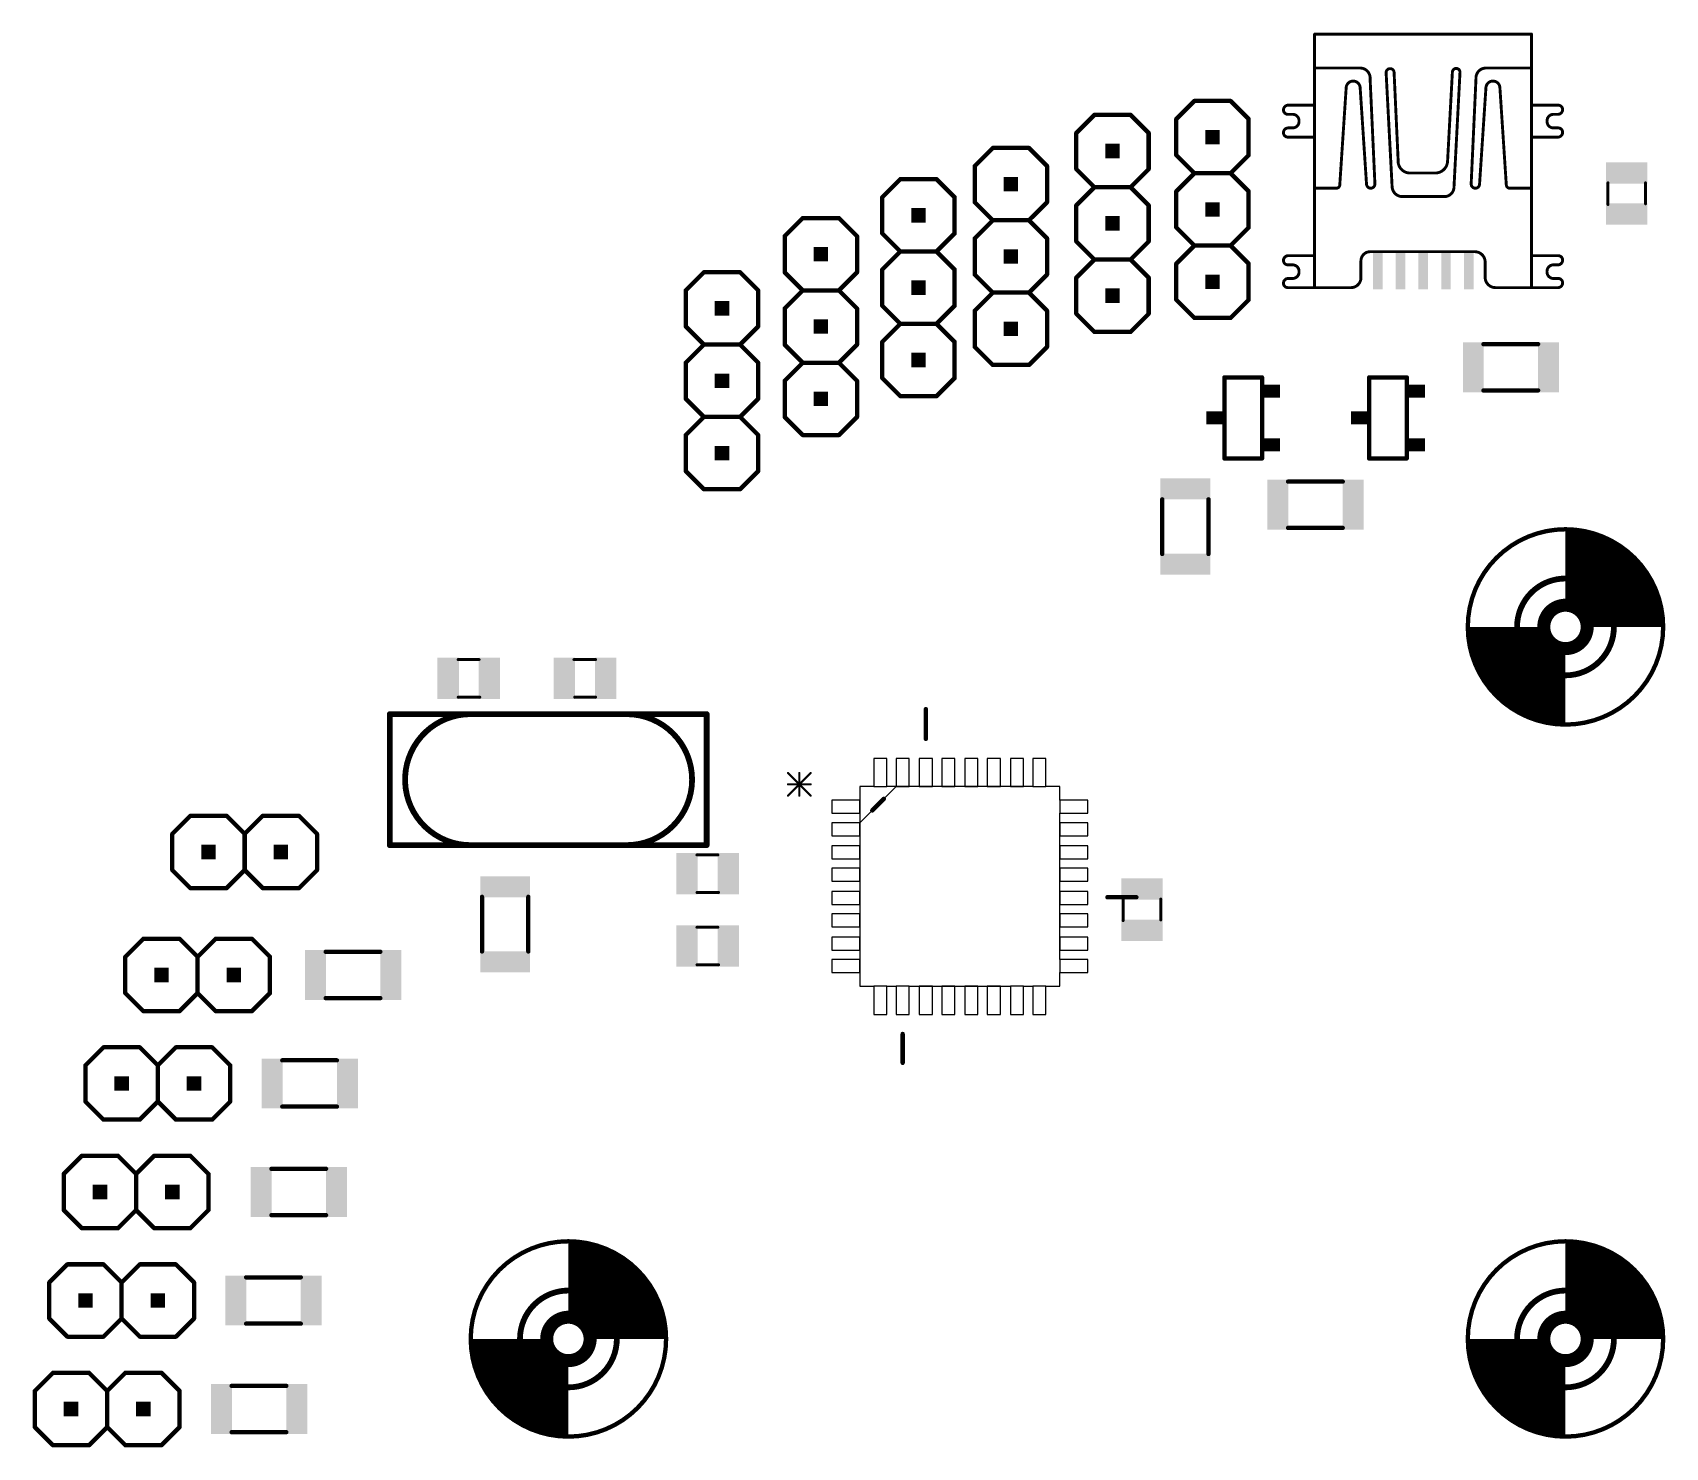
# Model space of a CAD drawing. Extents: x 1.2 to 58.5, y 1.2 to 50.9.
import ezdxf

# ---------------------------------------------------------------- set-up
doc = ezdxf.new("R2010")
doc.units = 0
doc.layers.add('21', color=253, linetype='CONTINUOUS')
doc.layers.add('51', color=253, linetype='CONTINUOUS')

# ---------------------------------------------------------------- blocks, each defined once
blk = doc.blocks.new('RECT')
blk.add_solid([(-0.5, -0.5), (0.5, -0.5), (-0.5, 0.5), (0.5, 0.5)])

msp = doc.modelspace()

# ---------------------------------------------------------------- linework, layer by layer
at = {"layer": '21'}
for points, const_width in [([(46.1936, 47.1983), (46.1936, 50.8151)], 0.1016), ([(46.1936, 50.8151), (53.8059, 50.8151)], 0.1016), ([(53.8059, 50.8151), (53.8059, 41.9131)], 0.1016), ([(46.2496, 49.6234), (47.7917, 49.6234)], 0.1016), ([(48.1422, 49.2729), (48.1422, 49.2309)], 0.1016), ([(48.703, 49.4693), (48.9132, 45.4739)], 0.1016), ([(49.1235, 46.4272), (48.9833, 49.4693)], 0.1016), ([(51.0301, 49.4833), (50.8619, 46.3711)], 0.1016), ([(51.0862, 45.4459), (51.2965, 49.4693)], 0.1016), ([(51.8572, 49.273), (51.8572, 49.231)], 0.1016), ([(53.7498, 49.6235), (52.2077, 49.6235)], 0.1016), ([(47.301, 48.9225), (47.0767, 45.5159)], 0.1016), ([(48.016, 45.5439), (47.7917, 48.9365)], 0.1016), ([(48.1422, 49.2309), (48.3104, 45.5579)], 0.1016), ([(51.8572, 49.231), (51.689, 45.558)], 0.1016), ([(51.9834, 45.544), (52.2077, 48.9366)], 0.1016), ([(52.6984, 48.9226), (52.9227, 45.516)], 0.1016), ([(41.338, 47.833), (41.973, 48.468)], 0.1524), ([(41.973, 48.468), (43.243, 48.468)], 0.1524), ([(43.243, 48.468), (43.878, 47.833)], 0.1524), ([(45.2683, 48.3198), (46.1375, 48.3198)], 0.1016), ([(53.8058, 48.3197), (54.7451, 48.3197)], 0.1016), ([(54.8993, 48.1654), (54.8993, 48.1655)], 0.1016), ([(37.8286, 47.3439), (38.4636, 47.9789)], 0.1524), ([(38.4636, 47.9789), (39.7336, 47.9789)], 0.1524), ([(39.7336, 47.9789), (40.3686, 47.3439)], 0.1524), ([(41.338, 46.563), (41.338, 47.833)], 0.1524), ([(43.878, 47.833), (43.878, 46.563)], 0.1524), ([(45.4225, 47.9974), (45.2543, 47.9974)], 0.1016), ([(45.2683, 47.5207), (45.4225, 47.5207)], 0.1016), ([(45.6468, 47.745), (45.6468, 47.7731)], 0.1016), ([(54.3526, 47.773), (54.3526, 47.7449)], 0.1016), ([(54.7311, 47.9973), (54.5769, 47.9973)], 0.1016), ([(54.5769, 47.5206), (54.7451, 47.5206)], 0.1016), ([(37.8286, 46.0739), (37.8286, 47.3439)], 0.1524), ([(40.3686, 47.3439), (40.3686, 46.0739)], 0.1524), ([(45.1001, 47.3526), (45.1001, 47.3525)], 0.1016), ([(46.1936, 47.1983), (45.2543, 47.1983)], 0.1016), ([(46.1936, 41.9131), (46.1936, 47.1983)], 0.1016), ([(54.7311, 47.1982), (53.8619, 47.1982)], 0.1016), ([(34.2614, 46.1819), (34.8964, 46.8169)], 0.1524), ([(34.8964, 46.8169), (36.1664, 46.8169)], 0.1524), ([(36.1664, 46.8169), (36.8014, 46.1819)], 0.1524), ([(41.973, 45.928), (41.338, 46.563)], 0.1524), ([(43.878, 46.563), (43.243, 45.928)], 0.1524), ([(49.1235, 46.3571), (49.1235, 46.4272)], 0.1016), ([(34.2614, 44.9119), (34.2614, 46.1819)], 0.1524), ([(36.8014, 46.1819), (36.8014, 44.9119)], 0.1524), ([(38.4636, 45.4389), (37.8286, 46.0739)], 0.1524), ([(40.3686, 46.0739), (39.7336, 45.4389)], 0.1524), ([(41.338, 45.293), (41.973, 45.928)], 0.1524), ([(41.973, 45.928), (43.243, 45.928)], 0.1524), ([(43.243, 45.928), (43.878, 45.293)], 0.1524), ([(50.4273, 45.9365), (49.5441, 45.9365)], 0.1016), ([(31.0174, 45.087), (31.6524, 45.722)], 0.1524), ([(31.6524, 45.722), (32.9224, 45.722)], 0.1524), ([(32.9224, 45.722), (33.5574, 45.087)], 0.1524), ([(37.8286, 44.8039), (38.4636, 45.4389)], 0.1524), ([(38.4636, 45.4389), (39.7336, 45.4389)], 0.1524), ([(39.7336, 45.4389), (40.3686, 44.8039)], 0.1524), ([(41.338, 44.023), (41.338, 45.293)], 0.1524), ([(43.878, 45.293), (43.878, 44.023)], 0.1524), ([(46.9506, 45.4037), (46.2496, 45.4037)], 0.1016), ([(53.0488, 45.4038), (53.7498, 45.4038)], 0.1016), ([(31.0174, 43.817), (31.0174, 45.087)], 0.1524), ([(33.5574, 45.087), (33.5574, 43.817)], 0.1524), ([(34.8964, 44.2769), (34.2614, 44.9119)], 0.1524), ([(36.8014, 44.9119), (36.1664, 44.2769)], 0.1524), ([(37.8286, 43.5339), (37.8286, 44.8039)], 0.1524), ([(40.3686, 44.8039), (40.3686, 43.5339)], 0.1524), ([(49.2777, 45.1094), (50.7497, 45.1094)], 0.1016), ([(27.5917, 43.7217), (28.2267, 44.3567)], 0.1524), ([(28.2267, 44.3567), (29.4967, 44.3567)], 0.1524), ([(29.4967, 44.3567), (30.1317, 43.7217)], 0.1524), ([(34.2614, 43.6419), (34.8964, 44.2769)], 0.1524), ([(34.8964, 44.2769), (36.1664, 44.2769)], 0.1524), ([(36.1664, 44.2769), (36.8014, 43.6419)], 0.1524), ([(27.5917, 42.4517), (27.5917, 43.7217)], 0.1524), ([(30.1317, 43.7217), (30.1317, 42.4517)], 0.1524), ([(31.6524, 43.182), (31.0174, 43.817)], 0.1524), ([(33.5574, 43.817), (32.9224, 43.182)], 0.1524), ([(34.2614, 42.3719), (34.2614, 43.6419)], 0.1524), ([(36.8014, 43.6419), (36.8014, 42.3719)], 0.1524), ([(38.4636, 42.8989), (37.8286, 43.5339)], 0.1524), ([(40.3686, 43.5339), (39.7336, 42.8989)], 0.1524), ([(41.973, 43.388), (41.338, 44.023)], 0.1524), ([(43.878, 44.023), (43.243, 43.388)], 0.1524), ([(31.0174, 42.547), (31.6524, 43.182)], 0.1524), ([(31.6524, 43.182), (32.9224, 43.182)], 0.1524), ([(32.9224, 43.182), (33.5574, 42.547)], 0.1524), ([(41.338, 42.753), (41.973, 43.388)], 0.1524), ([(41.973, 43.388), (43.243, 43.388)], 0.1524), ([(43.243, 43.388), (43.878, 42.753)], 0.1524), ([(45.2683, 43.0346), (46.1375, 43.0346)], 0.1016), ([(53.8058, 43.0345), (54.7451, 43.0345)], 0.1016), ([(24.1196, 41.819), (24.7546, 42.454)], 0.1524), ([(24.7546, 42.454), (26.0246, 42.454)], 0.1524), ([(26.0246, 42.454), (26.6596, 41.819)], 0.1524), ([(28.2267, 41.8167), (27.5917, 42.4517)], 0.1524), ([(30.1317, 42.4517), (29.4967, 41.8167)], 0.1524), ([(31.0174, 41.277), (31.0174, 42.547)], 0.1524), ([(33.5574, 42.547), (33.5574, 41.277)], 0.1524), ([(34.8964, 41.7369), (34.2614, 42.3719)], 0.1524), ([(36.8014, 42.3719), (36.1664, 41.7369)], 0.1524), ([(37.8286, 42.2639), (38.4636, 42.8989)], 0.1524), ([(38.4636, 42.8989), (39.7336, 42.8989)], 0.1524), ([(39.7336, 42.8989), (40.3686, 42.2639)], 0.1524), ([(41.338, 41.483), (41.338, 42.753)], 0.1524), ([(43.878, 42.753), (43.878, 41.483)], 0.1524), ([(45.4225, 42.7122), (45.2543, 42.7122)], 0.1016), ([(45.6468, 42.4598), (45.6468, 42.4879)], 0.1016), ([(47.8198, 42.8524), (47.8198, 42.2636)], 0.1016), ([(52.1797, 42.2776), (52.1797, 42.8103)], 0.1016), ([(54.3526, 42.4878), (54.3526, 42.4597)], 0.1016), ([(54.7311, 42.7121), (54.5769, 42.7121)], 0.1016), ([(54.8993, 42.8802), (54.8993, 42.8803)], 0.1016), ([(24.1196, 40.549), (24.1196, 41.819)], 0.1524), ([(26.6596, 41.819), (26.6596, 40.549)], 0.1524), ([(27.5917, 41.1817), (28.2267, 41.8167)], 0.1524), ([(28.2267, 41.8167), (29.4967, 41.8167)], 0.1524), ([(29.4967, 41.8167), (30.1317, 41.1817)], 0.1524), ([(37.8286, 40.9939), (37.8286, 42.2639)], 0.1524), ([(40.3686, 42.2639), (40.3686, 40.9939)], 0.1524), ([(45.1001, 42.0674), (45.1001, 42.0673)], 0.1016), ([(46.1936, 41.9131), (45.2543, 41.9131)], 0.1016), ([(45.2683, 42.2355), (45.4225, 42.2355)], 0.1016), ([(47.4693, 41.9131), (46.1936, 41.9131)], 0.1016), ([(53.8059, 41.9131), (52.5442, 41.9131)], 0.1016), ([(54.7311, 41.913), (53.7918, 41.913)], 0.1016), ([(54.5769, 42.2354), (54.7451, 42.2354)], 0.1016), ([(31.6524, 40.642), (31.0174, 41.277)], 0.1524), ([(33.5574, 41.277), (32.9224, 40.642)], 0.1524), ([(34.2614, 41.1019), (34.8964, 41.7369)], 0.1524), ([(34.8964, 41.7369), (36.1664, 41.7369)], 0.1524), ([(36.1664, 41.7369), (36.8014, 41.1019)], 0.1524), ([(41.338, 41.483), (41.973, 40.848)], 0.1524), ([(43.243, 40.848), (43.878, 41.483)], 0.1524), ([(27.5917, 39.9117), (27.5917, 41.1817)], 0.1524), ([(30.1317, 41.1817), (30.1317, 39.9117)], 0.1524), ([(31.0174, 40.007), (31.6524, 40.642)], 0.1524), ([(31.6524, 40.642), (32.9224, 40.642)], 0.1524), ([(32.9224, 40.642), (33.5574, 40.007)], 0.1524), ([(34.2614, 39.8319), (34.2614, 41.1019)], 0.1524), ([(36.8014, 41.1019), (36.8014, 39.8319)], 0.1524), ([(37.8286, 40.9939), (38.4636, 40.3589)], 0.1524), ([(39.7336, 40.3589), (40.3686, 40.9939)], 0.1524), ([(41.973, 40.848), (43.243, 40.848)], 0.1524), ([(24.7546, 39.914), (24.1196, 40.549)], 0.1524), ([(26.6596, 40.549), (26.0246, 39.914)], 0.1524), ([(38.4636, 40.3589), (39.7336, 40.3589)], 0.1524), ([(24.1196, 39.279), (24.7546, 39.914)], 0.1524), ([(24.7546, 39.914), (26.0246, 39.914)], 0.1524), ([(26.0246, 39.914), (26.6596, 39.279)], 0.1524), ([(28.2267, 39.2767), (27.5917, 39.9117)], 0.1524), ([(30.1317, 39.9117), (29.4967, 39.2767)], 0.1524), ([(31.0174, 38.737), (31.0174, 40.007)], 0.1524), ([(33.5574, 40.007), (33.5574, 38.737)], 0.1524), ([(34.2614, 39.8319), (34.8964, 39.1969)], 0.1524), ([(36.1664, 39.1969), (36.8014, 39.8319)], 0.1524), ([(24.1196, 38.009), (24.1196, 39.279)], 0.1524), ([(26.6596, 39.279), (26.6596, 38.009)], 0.1524), ([(27.5917, 38.6417), (28.2267, 39.2767)], 0.1524), ([(28.2267, 39.2767), (29.4967, 39.2767)], 0.1524), ([(29.4967, 39.2767), (30.1317, 38.6417)], 0.1524), ([(34.8964, 39.1969), (36.1664, 39.1969)], 0.1524), ([(27.5917, 37.3717), (27.5917, 38.6417)], 0.1524), ([(30.1317, 38.6417), (30.1317, 37.3717)], 0.1524), ([(31.0174, 38.737), (31.6524, 38.102)], 0.1524), ([(32.9224, 38.102), (33.5574, 38.737)], 0.1524), ([(43.0276, 38.7604), (43.8404, 38.7604)], 0.1524), ([(43.0276, 38.2016), (43.0276, 38.7604)], 0.1524), ([(48.1076, 38.7604), (48.9204, 38.7604)], 0.1524), ([(48.1076, 38.2016), (48.1076, 38.7604)], 0.1524), ([(24.7546, 37.374), (24.1196, 38.009)], 0.1524), ([(26.6596, 38.009), (26.0246, 37.374)], 0.1524), ([(31.6524, 38.102), (32.9224, 38.102)], 0.1524), ([(24.1196, 36.739), (24.7546, 37.374)], 0.1524), ([(24.7546, 37.374), (26.0246, 37.374)], 0.1524), ([(26.0246, 37.374), (26.6596, 36.739)], 0.1524), ([(27.5917, 37.3717), (28.2267, 36.7367)], 0.1524), ([(29.4967, 36.7367), (30.1317, 37.3717)], 0.1524), ([(24.1196, 35.469), (24.1196, 36.739)], 0.1524), ([(26.6596, 36.739), (26.6596, 35.469)], 0.1524), ([(28.2267, 36.7367), (29.4967, 36.7367)], 0.1524), ([(43.0276, 35.9156), (43.0276, 36.4744)], 0.1524), ([(48.1076, 35.9156), (48.1076, 36.4744)], 0.1524), ([(24.1196, 35.469), (24.7546, 34.834)], 0.1524), ([(26.0246, 34.834), (26.6596, 35.469)], 0.1524), ([(43.8404, 35.9156), (43.0276, 35.9156)], 0.1524), ([(48.9204, 35.9156), (48.1076, 35.9156)], 0.1524), ([(24.7546, 34.834), (26.0246, 34.834)], 0.1524), ([(32.5462, 26.0716), (32.5462, 27.113)], 0.1524), ([(27.7075, 24.8702), (28.504, 24.0736)], 0.0762), ([(27.7075, 24.0736), (28.504, 24.8702)], 0.0762), ([(27.7075, 24.8702), (28.504, 24.0736)], 0.0762), ([(27.7075, 24.0736), (28.504, 24.8702)], 0.0762), ([(28.1058, 24.0736), (28.1058, 24.8702)], 0.0762), ([(28.1058, 24.0736), (28.1058, 24.8702)], 0.0762), ([(27.7075, 24.4719), (28.504, 24.4719)], 0.0762), ([(27.7075, 24.4719), (28.504, 24.4719)], 0.0762), ([(30.6666, 23.557), (31.073, 23.9634)], 0.1524), ([(6.096, 22.733), (6.731, 23.368)], 0.1524), ([(6.731, 23.368), (8.001, 23.368)], 0.1524), ([(8.001, 23.368), (8.636, 22.733)], 0.1524), ([(8.636, 22.733), (9.271, 23.368)], 0.1524), ([(9.271, 23.368), (10.541, 23.368)], 0.1524), ([(11.176, 22.733), (10.541, 23.368)], 0.1524), ([(6.096, 21.463), (6.096, 22.733)], 0.1524), ([(8.636, 21.463), (8.636, 22.733)], 0.1524), ([(11.176, 21.463), (11.176, 22.733)], 0.1524), ([(6.731, 20.828), (6.096, 21.463)], 0.1524), ([(8.636, 21.463), (8.001, 20.828)], 0.1524), ([(9.271, 20.828), (8.636, 21.463)], 0.1524), ([(10.541, 20.828), (11.176, 21.463)], 0.1524), ([(8.001, 20.828), (6.731, 20.828)], 0.1524), ([(10.541, 20.828), (9.271, 20.828)], 0.1524), ([(38.9216, 20.509), (39.9376, 20.509)], 0.1524), ([(4.445, 18.415), (5.08, 19.05)], 0.1524), ([(5.08, 19.05), (6.35, 19.05)], 0.1524), ([(6.35, 19.05), (6.985, 18.415)], 0.1524), ([(6.985, 18.415), (7.62, 19.05)], 0.1524), ([(7.62, 19.05), (8.89, 19.05)], 0.1524), ([(9.525, 18.415), (8.89, 19.05)], 0.1524), ([(4.445, 17.145), (4.445, 18.415)], 0.1524), ([(6.985, 17.145), (6.985, 18.415)], 0.1524), ([(9.525, 17.145), (9.525, 18.415)], 0.1524), ([(5.08, 16.51), (4.445, 17.145)], 0.1524), ([(6.985, 17.145), (6.35, 16.51)], 0.1524), ([(7.62, 16.51), (6.985, 17.145)], 0.1524), ([(8.89, 16.51), (9.525, 17.145)], 0.1524), ([(6.35, 16.51), (5.08, 16.51)], 0.1524), ([(8.89, 16.51), (7.62, 16.51)], 0.1524), ([(31.7334, 14.6924), (31.7334, 15.7084)], 0.1524), ([(3.048, 14.605), (3.683, 15.24)], 0.1524), ([(3.683, 15.24), (4.953, 15.24)], 0.1524), ([(4.953, 15.24), (5.588, 14.605)], 0.1524), ([(5.588, 14.605), (6.223, 15.24)], 0.1524), ([(6.223, 15.24), (7.493, 15.24)], 0.1524), ([(8.128, 14.605), (7.493, 15.24)], 0.1524), ([(3.048, 13.335), (3.048, 14.605)], 0.1524), ([(5.588, 13.335), (5.588, 14.605)], 0.1524), ([(8.128, 13.335), (8.128, 14.605)], 0.1524), ([(3.683, 12.7), (3.048, 13.335)], 0.1524), ([(5.588, 13.335), (4.953, 12.7)], 0.1524), ([(6.223, 12.7), (5.588, 13.335)], 0.1524), ([(7.493, 12.7), (8.128, 13.335)], 0.1524), ([(4.953, 12.7), (3.683, 12.7)], 0.1524), ([(7.493, 12.7), (6.223, 12.7)], 0.1524), ([(2.286, 10.795), (2.921, 11.43)], 0.1524), ([(2.921, 11.43), (4.191, 11.43)], 0.1524), ([(4.191, 11.43), (4.826, 10.795)], 0.1524), ([(4.826, 10.795), (5.461, 11.43)], 0.1524), ([(5.461, 11.43), (6.731, 11.43)], 0.1524), ([(7.366, 10.795), (6.731, 11.43)], 0.1524), ([(2.286, 9.525), (2.286, 10.795)], 0.1524), ([(4.826, 9.525), (4.826, 10.795)], 0.1524), ([(7.366, 9.525), (7.366, 10.795)], 0.1524), ([(2.921, 8.89), (2.286, 9.525)], 0.1524), ([(4.826, 9.525), (4.191, 8.89)], 0.1524), ([(5.461, 8.89), (4.826, 9.525)], 0.1524), ([(6.731, 8.89), (7.366, 9.525)], 0.1524), ([(4.191, 8.89), (2.921, 8.89)], 0.1524), ([(6.731, 8.89), (5.461, 8.89)], 0.1524), ([(1.778, 6.985), (2.413, 7.62)], 0.1524), ([(2.413, 7.62), (3.683, 7.62)], 0.1524), ([(3.683, 7.62), (4.318, 6.985)], 0.1524), ([(4.318, 6.985), (4.953, 7.62)], 0.1524), ([(4.953, 7.62), (6.223, 7.62)], 0.1524), ([(6.858, 6.985), (6.223, 7.62)], 0.1524), ([(1.778, 5.715), (1.778, 6.985)], 0.1524), ([(4.318, 5.715), (4.318, 6.985)], 0.1524), ([(6.858, 5.715), (6.858, 6.985)], 0.1524), ([(2.413, 5.08), (1.778, 5.715)], 0.1524), ([(4.318, 5.715), (3.683, 5.08)], 0.1524), ([(4.953, 5.08), (4.318, 5.715)], 0.1524), ([(6.223, 5.08), (6.858, 5.715)], 0.1524), ([(3.683, 5.08), (2.413, 5.08)], 0.1524), ([(6.223, 5.08), (4.953, 5.08)], 0.1524), ([(1.27, 3.175), (1.905, 3.81)], 0.1524), ([(1.905, 3.81), (3.175, 3.81)], 0.1524), ([(3.175, 3.81), (3.81, 3.175)], 0.1524), ([(3.81, 3.175), (4.445, 3.81)], 0.1524), ([(4.445, 3.81), (5.715, 3.81)], 0.1524), ([(6.35, 3.175), (5.715, 3.81)], 0.1524), ([(1.27, 1.905), (1.27, 3.175)], 0.1524), ([(3.81, 1.905), (3.81, 3.175)], 0.1524), ([(6.35, 1.905), (6.35, 3.175)], 0.1524), ([(1.905, 1.27), (1.27, 1.905)], 0.1524), ([(3.81, 1.905), (3.175, 1.27)], 0.1524), ([(4.445, 1.27), (3.81, 1.905)], 0.1524), ([(5.715, 1.27), (6.35, 1.905)], 0.1524), ([(3.175, 1.27), (1.905, 1.27)], 0.1524), ([(5.715, 1.27), (4.445, 1.27)], 0.1524)]:
    msp.add_lwpolyline(points, dxfattribs=dict(at, const_width=const_width))
for points, const_width in [([(46.219, 50.8151, 1), (46.1682, 50.8151)], 0.0508), ([(46.1936, 50.8405, 1), (46.1936, 50.7897)], 0.0508), ([(53.8313, 50.8151, 1), (53.7805, 50.8151)], 0.0508), ([(53.8059, 50.7897, 1), (53.8059, 50.8405)], 0.0508), ([(46.2496, 49.6488, 1), (46.2496, 49.598)], 0.0508), ([(48.1422, 49.2729, 0.414), (47.7917, 49.6234)], 0.1016), ([(47.7917, 49.6488, 1), (47.7917, 49.598)], 0.0508), ([(47.7917, 49.598, 1), (47.7917, 49.6488)], 0.0508), ([(48.1676, 49.2729, 1), (48.1168, 49.2729)], 0.0508), ([(48.1168, 49.2729, 1), (48.1676, 49.2729)], 0.0508), ([(48.9833, 49.4693, 0.9547), (48.703, 49.4693)], 0.1016), ([(48.7284, 49.4706, 1), (48.6776, 49.468)], 0.0508), ([(48.6776, 49.4705, 1), (48.7284, 49.4681)], 0.0508), ([(49.0087, 49.4705, 1), (48.9579, 49.4681)], 0.0508), ([(48.9579, 49.4681, 1), (49.0087, 49.4705)], 0.0508), ([(51.2965, 49.4693, 1), (51.0301, 49.4833)], 0.1016), ([(51.0555, 49.4819, 1), (51.0047, 49.4847)], 0.0508), ([(51.0047, 49.4846, 1), (51.0555, 49.482)], 0.0508), ([(51.3219, 49.468, 1), (51.2711, 49.4706)], 0.0508), ([(51.2711, 49.4706, 1), (51.3219, 49.468)], 0.0508), ([(52.2077, 49.6235, 0.4144), (51.8572, 49.273)], 0.1016), ([(51.8826, 49.273, 1), (51.8318, 49.273)], 0.0508), ([(51.8318, 49.273, 1), (51.8826, 49.273)], 0.0508), ([(52.2077, 49.6489, 1), (52.2077, 49.5981)], 0.0508), ([(52.2077, 49.5981, 1), (52.2077, 49.6489)], 0.0508), ([(53.7498, 49.5981, 1), (53.7498, 49.6489)], 0.0508), ([(47.7917, 48.9365, 0.9632), (47.301, 48.9225)], 0.1016), ([(47.2756, 48.9227, 1), (47.3264, 48.9223)], 0.0508), ([(47.3263, 48.9208, 1), (47.2757, 48.9242)], 0.0508), ([(47.817, 48.9382, 1), (47.7664, 48.9348)], 0.0508), ([(47.7664, 48.9348, 1), (47.817, 48.9382)], 0.0508), ([(48.1676, 49.2321, 1), (48.1168, 49.2297)], 0.0508), ([(48.1168, 49.2309, 1), (48.1676, 49.2309)], 0.0508), ([(51.8826, 49.2298, 1), (51.8318, 49.2322)], 0.0508), ([(51.8318, 49.231, 1), (51.8826, 49.231)], 0.0508), ([(52.6984, 48.9226, 0.9632), (52.2077, 48.9366)], 0.1016), ([(52.1824, 48.9383, 1), (52.233, 48.9349)], 0.0508), ([(52.233, 48.9349, 1), (52.1824, 48.9383)], 0.0508), ([(52.7237, 48.9243, 1), (52.6731, 48.9209)], 0.0508), ([(52.673, 48.9224, 1), (52.7238, 48.9228)], 0.0508), ([(41.973, 48.5061, 1), (41.973, 48.4299)], 0.0762), ([(41.9999, 48.4411, 1), (41.9461, 48.4949)], 0.0762), ([(43.2699, 48.4949, 1), (43.2161, 48.4411)], 0.0762), ([(43.243, 48.4299, 1), (43.243, 48.5061)], 0.0762), ([(45.2683, 48.3198, 0.4142), (45.1001, 48.1516)], 0.1016), ([(45.1001, 48.1516, 0.4142), (45.2543, 47.9974)], 0.1016), ([(45.1255, 48.1516, 1), (45.0747, 48.1516)], 0.0508), ([(45.0747, 48.1516, 1), (45.1255, 48.1516)], 0.0508), ([(45.2683, 48.3452, 1), (45.2683, 48.2944)], 0.0508), ([(45.2683, 48.2944, 1), (45.2683, 48.3452)], 0.0508), ([(46.1375, 48.2944, 1), (46.1375, 48.3452)], 0.0508), ([(53.8058, 48.3451, 1), (53.8058, 48.2943)], 0.0508), ([(54.7311, 47.9973, 0.4142), (54.8993, 48.1655)], 0.1016), ([(54.8993, 48.1654, 0.4167), (54.7451, 48.3197)], 0.1016), ([(54.745, 48.3451, 1), (54.7452, 48.2943)], 0.0508), ([(54.7451, 48.2943, 1), (54.7451, 48.3451)], 0.0508), ([(54.9247, 48.1655, 1), (54.8739, 48.1655)], 0.0508), ([(54.9247, 48.1655, 1), (54.8739, 48.1655)], 0.0508), ([(54.8739, 48.1655, 1), (54.9247, 48.1653)], 0.0508), ([(54.8739, 48.1654, 1), (54.9247, 48.1654)], 0.0508), ([(38.4636, 48.017, 1), (38.4636, 47.9408)], 0.0762), ([(38.4906, 47.9519, 1), (38.4367, 48.0058)], 0.0762), ([(39.7606, 48.0058, 1), (39.7067, 47.9519)], 0.0762), ([(39.7336, 47.9408, 1), (39.7336, 48.017)], 0.0762), ([(41.3761, 47.833, 1), (41.2999, 47.833)], 0.0762), ([(41.3111, 47.8599, 1), (41.3649, 47.8061)], 0.0762), ([(43.9161, 47.833, 1), (43.8399, 47.833)], 0.0762), ([(43.8511, 47.8061, 1), (43.9049, 47.8599)], 0.0762), ([(45.2683, 47.5207, 0.4142), (45.1001, 47.3525)], 0.1016), ([(45.2543, 48.0228, 1), (45.2543, 47.972)], 0.0508), ([(45.2683, 47.5461, 1), (45.2683, 47.4953)], 0.0508), ([(45.2543, 47.972, 1), (45.2543, 48.0228)], 0.0508), ([(45.2683, 47.4953, 1), (45.2683, 47.5461)], 0.0508), ([(45.6468, 47.7731, 0.4145), (45.4225, 47.9974)], 0.1016), ([(45.4225, 48.0228, 1), (45.4225, 47.972)], 0.0508), ([(45.4225, 47.5207, 0.415), (45.6468, 47.745)], 0.1016), ([(45.4225, 47.5461, 1), (45.4225, 47.4953)], 0.0508), ([(45.4225, 47.972, 1), (45.4225, 48.0228)], 0.0508), ([(45.4225, 47.4953, 1), (45.4225, 47.5461)], 0.0508), ([(45.6722, 47.7731, 1), (45.6214, 47.7731)], 0.0508), ([(45.6214, 47.7731, 1), (45.6722, 47.7731)], 0.0508), ([(45.6722, 47.745, 1), (45.6214, 47.745)], 0.0508), ([(45.6214, 47.745, 1), (45.6722, 47.745)], 0.0508), ([(54.5769, 47.9973, 0.4147), (54.3526, 47.773)], 0.1016), ([(54.378, 47.773, 1), (54.3272, 47.773)], 0.0508), ([(54.3272, 47.773, 1), (54.378, 47.773)], 0.0508), ([(54.3526, 47.7449, 0.4147), (54.5769, 47.5206)], 0.1016), ([(54.378, 47.7449, 1), (54.3272, 47.7449)], 0.0508), ([(54.3272, 47.7449, 1), (54.378, 47.7449)], 0.0508), ([(54.5769, 48.0227, 1), (54.5769, 47.9719)], 0.0508), ([(54.5769, 47.546, 1), (54.5769, 47.4952)], 0.0508), ([(54.5769, 47.9719, 1), (54.5769, 48.0227)], 0.0508), ([(54.5769, 47.4952, 1), (54.5769, 47.546)], 0.0508), ([(54.7311, 48.0227, 1), (54.7311, 47.9719)], 0.0508), ([(54.8993, 47.3664, 0.4142), (54.7451, 47.5206)], 0.1016), ([(54.7451, 47.546, 1), (54.7451, 47.4952)], 0.0508), ([(54.7311, 47.9719, 1), (54.7311, 48.0227)], 0.0508), ([(54.7451, 47.4952, 1), (54.7451, 47.546)], 0.0508), ([(37.8667, 47.3439, 1), (37.7905, 47.3439)], 0.0762), ([(37.8017, 47.3708, 1), (37.8556, 47.3169)], 0.0762), ([(40.4067, 47.3439, 1), (40.3305, 47.3439)], 0.0762), ([(40.3417, 47.3169, 1), (40.3956, 47.3708)], 0.0762), ([(45.1001, 47.3526, 0.4167), (45.2543, 47.1983)], 0.1016), ([(45.1255, 47.3525, 1), (45.0747, 47.3527)], 0.0508), ([(45.1255, 47.3526, 1), (45.0747, 47.3526)], 0.0508), ([(45.0747, 47.3525, 1), (45.1255, 47.3525)], 0.0508), ([(45.0747, 47.3525, 1), (45.1255, 47.3525)], 0.0508), ([(45.2543, 47.2237, 1), (45.2543, 47.1729)], 0.0508), ([(45.2544, 47.1729, 1), (45.2542, 47.2237)], 0.0508), ([(46.219, 47.1983, 1), (46.1682, 47.1983)], 0.0508), ([(46.1682, 47.1983, 1), (46.219, 47.1983)], 0.0508), ([(46.1936, 47.1729, 1), (46.1936, 47.2237)], 0.0508), ([(53.8619, 47.2236, 1), (53.8619, 47.1728)], 0.0508), ([(54.7311, 47.1982, 0.4142), (54.8993, 47.3664)], 0.1016), ([(54.7311, 47.2236, 1), (54.7311, 47.1728)], 0.0508), ([(54.7311, 47.1728, 1), (54.7311, 47.2236)], 0.0508), ([(54.9247, 47.3664, 1), (54.8739, 47.3664)], 0.0508), ([(54.8739, 47.3664, 1), (54.9247, 47.3664)], 0.0508), ([(34.8964, 46.855, 1), (34.8964, 46.7788)], 0.0762), ([(34.9233, 46.7899, 1), (34.8695, 46.8438)], 0.0762), ([(36.1933, 46.8438, 1), (36.1395, 46.7899)], 0.0762), ([(36.1664, 46.7788, 1), (36.1664, 46.855)], 0.0762), ([(41.2999, 46.563, 1), (41.3761, 46.563)], 0.0762), ([(41.3649, 46.5899, 1), (41.3111, 46.5361)], 0.0762), ([(43.8399, 46.563, 1), (43.9161, 46.563)], 0.0762), ([(43.9049, 46.5361, 1), (43.8511, 46.5899)], 0.0762), ([(49.1489, 46.4272, 1), (49.0981, 46.4272)], 0.0508), ([(49.0981, 46.426, 1), (49.1489, 46.4284)], 0.0508), ([(34.2995, 46.1819, 1), (34.2233, 46.1819)], 0.0762), ([(34.2345, 46.2088, 1), (34.2883, 46.1549)], 0.0762), ([(36.8395, 46.1819, 1), (36.7633, 46.1819)], 0.0762), ([(36.7745, 46.1549, 1), (36.8283, 46.2088)], 0.0762), ([(37.8556, 46.1008, 1), (37.8017, 46.0469)], 0.0762), ([(37.7905, 46.0739, 1), (37.8667, 46.0739)], 0.0762), ([(40.3305, 46.0739, 1), (40.4067, 46.0739)], 0.0762), ([(40.3956, 46.0469, 1), (40.3417, 46.1008)], 0.0762), ([(41.973, 45.9661, 1), (41.973, 45.8899)], 0.0762), ([(41.9999, 45.9011, 1), (41.9461, 45.9549)], 0.0762), ([(41.9461, 45.9011, 1), (41.9999, 45.9549)], 0.0762), ([(43.2699, 45.9549, 1), (43.2161, 45.9011)], 0.0762), ([(43.2161, 45.9549, 1), (43.2699, 45.9011)], 0.0762), ([(43.243, 45.8899, 1), (43.243, 45.9661)], 0.0762), ([(49.1235, 46.3571, 0.4142), (49.5441, 45.9365)], 0.1016), ([(49.1489, 46.3571, 1), (49.0981, 46.3571)], 0.0508), ([(49.0981, 46.3571, 1), (49.1489, 46.3571)], 0.0508), ([(49.5441, 45.9619, 1), (49.5441, 45.9111)], 0.0508), ([(49.5441, 45.9111, 1), (49.5441, 45.9619)], 0.0508), ([(50.4273, 45.9365, 0.4142), (50.8619, 46.3711)], 0.1016), ([(50.4273, 45.9619, 1), (50.4273, 45.9111)], 0.0508), ([(50.4273, 45.9111, 1), (50.4273, 45.9619)], 0.0508), ([(50.8873, 46.3711, 1), (50.8365, 46.3711)], 0.0508), ([(50.8365, 46.3725, 1), (50.8873, 46.3697)], 0.0508), ([(31.6524, 45.7601, 1), (31.6524, 45.6839)], 0.0762), ([(31.6794, 45.695, 1), (31.6255, 45.7489)], 0.0762), ([(32.9494, 45.7489, 1), (32.8955, 45.695)], 0.0762), ([(32.9224, 45.6839, 1), (32.9224, 45.7601)], 0.0762), ([(38.4636, 45.477, 1), (38.4636, 45.4008)], 0.0762), ([(38.4906, 45.4119, 1), (38.4367, 45.4658)], 0.0762), ([(38.4367, 45.4119, 1), (38.4906, 45.4658)], 0.0762), ([(39.7606, 45.4658, 1), (39.7067, 45.4119)], 0.0762), ([(39.7067, 45.4658, 1), (39.7606, 45.4119)], 0.0762), ([(39.7336, 45.4008, 1), (39.7336, 45.477)], 0.0762), ([(41.3761, 45.293, 1), (41.2999, 45.293)], 0.0762), ([(41.3111, 45.3199, 1), (41.3649, 45.2661)], 0.0762), ([(43.9161, 45.293, 1), (43.8399, 45.293)], 0.0762), ([(43.8511, 45.2661, 1), (43.9049, 45.3199)], 0.0762), ([(46.2496, 45.4291, 1), (46.2496, 45.3783)], 0.0508), ([(46.9506, 45.4037, 0.4098), (47.0767, 45.5159)], 0.1016), ([(46.9519, 45.4291, 1), (46.9493, 45.3783)], 0.0508), ([(46.9506, 45.3783, 1), (46.9506, 45.4291)], 0.0508), ([(47.0514, 45.5176, 1), (47.102, 45.5142)], 0.0508), ([(47.102, 45.5142, 1), (47.0514, 45.5176)], 0.0508), ([(48.016, 45.5439, 0.998), (48.3104, 45.5579)], 0.1016), ([(48.0414, 45.5452, 1), (47.9906, 45.5427)], 0.0508), ([(47.9907, 45.5422, 1), (48.0413, 45.5456)], 0.0508), ([(48.3358, 45.5591, 1), (48.285, 45.5568)], 0.0508), ([(48.285, 45.5567, 1), (48.3358, 45.5591)], 0.0508), ([(48.9132, 45.4739, 0.4142), (49.2777, 45.1094)], 0.1016), ([(48.9386, 45.4739, 1), (48.8878, 45.4739)], 0.0508), ([(48.8878, 45.4726, 1), (48.9386, 45.4752)], 0.0508), ([(50.7497, 45.1094, 0.4139), (51.0862, 45.4459)], 0.1016), ([(51.1116, 45.4459, 1), (51.0608, 45.4459)], 0.0508), ([(51.0608, 45.4472, 1), (51.1116, 45.4446)], 0.0508), ([(51.689, 45.558, 0.998), (51.9834, 45.544)], 0.1016), ([(51.7144, 45.5569, 1), (51.6636, 45.5592)], 0.0508), ([(51.6636, 45.5592, 1), (51.7144, 45.5568)], 0.0508), ([(52.0088, 45.5428, 1), (51.958, 45.5453)], 0.0508), ([(51.9581, 45.5457, 1), (52.0087, 45.5423)], 0.0508), ([(52.9227, 45.516, 0.4098), (53.0488, 45.4038)], 0.1016), ([(52.948, 45.5177, 1), (52.8974, 45.5143)], 0.0508), ([(52.8974, 45.5143, 1), (52.948, 45.5177)], 0.0508), ([(53.0488, 45.4292, 1), (53.0488, 45.3784)], 0.0508), ([(53.0501, 45.3784, 1), (53.0475, 45.4292)], 0.0508), ([(53.7498, 45.3784, 1), (53.7498, 45.4292)], 0.0508), ([(31.0555, 45.087, 1), (30.9793, 45.087)], 0.0762), ([(30.9905, 45.1139, 1), (31.0444, 45.06)], 0.0762), ([(33.5955, 45.087, 1), (33.5193, 45.087)], 0.0762), ([(33.5305, 45.06, 1), (33.5844, 45.1139)], 0.0762), ([(34.2883, 44.9388, 1), (34.2345, 44.8849)], 0.0762), ([(34.2233, 44.9119, 1), (34.2995, 44.9119)], 0.0762), ([(36.7633, 44.9119, 1), (36.8395, 44.9119)], 0.0762), ([(36.8283, 44.8849, 1), (36.7745, 44.9388)], 0.0762), ([(37.8667, 44.8039, 1), (37.7905, 44.8039)], 0.0762), ([(37.8017, 44.8308, 1), (37.8556, 44.7769)], 0.0762), ([(40.4067, 44.8039, 1), (40.3305, 44.8039)], 0.0762), ([(40.3417, 44.7769, 1), (40.3956, 44.8308)], 0.0762), ([(49.2777, 45.1348, 1), (49.2777, 45.084)], 0.0508), ([(49.2777, 45.084, 1), (49.2777, 45.1348)], 0.0508), ([(50.7497, 45.1348, 1), (50.7497, 45.084)], 0.0508), ([(50.7497, 45.084, 1), (50.7497, 45.1348)], 0.0508), ([(28.2267, 44.3948, 1), (28.2267, 44.3186)], 0.0762), ([(28.2537, 44.3298, 1), (28.1998, 44.3837)], 0.0762), ([(29.5237, 44.3837, 1), (29.4698, 44.3298)], 0.0762), ([(29.4967, 44.3186, 1), (29.4967, 44.3948)], 0.0762), ([(34.8964, 44.315, 1), (34.8964, 44.2388)], 0.0762), ([(34.9233, 44.2499, 1), (34.8695, 44.3038)], 0.0762), ([(34.8695, 44.2499, 1), (34.9233, 44.3038)], 0.0762), ([(36.1933, 44.3038, 1), (36.1395, 44.2499)], 0.0762), ([(36.1395, 44.3038, 1), (36.1933, 44.2499)], 0.0762), ([(36.1664, 44.2388, 1), (36.1664, 44.315)], 0.0762), ([(27.6298, 43.7217, 1), (27.5536, 43.7217)], 0.0762), ([(27.5648, 43.7487, 1), (27.6187, 43.6948)], 0.0762), ([(30.1698, 43.7217, 1), (30.0936, 43.7217)], 0.0762), ([(30.1048, 43.6948, 1), (30.1587, 43.7487)], 0.0762), ([(31.0444, 43.8439, 1), (30.9905, 43.79)], 0.0762), ([(30.9793, 43.817, 1), (31.0555, 43.817)], 0.0762), ([(33.5193, 43.817, 1), (33.5955, 43.817)], 0.0762), ([(33.5844, 43.79, 1), (33.5305, 43.8439)], 0.0762), ([(34.2995, 43.6419, 1), (34.2233, 43.6419)], 0.0762), ([(34.2345, 43.6688, 1), (34.2883, 43.6149)], 0.0762), ([(36.8395, 43.6419, 1), (36.7633, 43.6419)], 0.0762), ([(36.7745, 43.6149, 1), (36.8283, 43.6688)], 0.0762), ([(37.8556, 43.5608, 1), (37.8017, 43.5069)], 0.0762), ([(37.7905, 43.5339, 1), (37.8667, 43.5339)], 0.0762), ([(40.3305, 43.5339, 1), (40.4067, 43.5339)], 0.0762), ([(40.3956, 43.5069, 1), (40.3417, 43.5608)], 0.0762), ([(41.2999, 44.023, 1), (41.3761, 44.023)], 0.0762), ([(41.3649, 44.0499, 1), (41.3111, 43.9961)], 0.0762), ([(43.8399, 44.023, 1), (43.9161, 44.023)], 0.0762), ([(43.9049, 43.9961, 1), (43.8511, 44.0499)], 0.0762), ([(31.6524, 43.2201, 1), (31.6524, 43.1439)], 0.0762), ([(31.6794, 43.155, 1), (31.6255, 43.2089)], 0.0762), ([(31.6255, 43.155, 1), (31.6794, 43.2089)], 0.0762), ([(32.9494, 43.2089, 1), (32.8955, 43.155)], 0.0762), ([(32.8955, 43.2089, 1), (32.9494, 43.155)], 0.0762), ([(32.9224, 43.1439, 1), (32.9224, 43.2201)], 0.0762), ([(41.973, 43.4261, 1), (41.973, 43.3499)], 0.0762), ([(41.9999, 43.3611, 1), (41.9461, 43.4149)], 0.0762), ([(41.9461, 43.3611, 1), (41.9999, 43.4149)], 0.0762), ([(43.2699, 43.4149, 1), (43.2161, 43.3611)], 0.0762), ([(43.2161, 43.4149, 1), (43.2699, 43.3611)], 0.0762), ([(43.243, 43.3499, 1), (43.243, 43.4261)], 0.0762), ([(45.2683, 43.0346, 0.4142), (45.1001, 42.8664)], 0.1016), ([(45.2683, 43.06, 1), (45.2683, 43.0092)], 0.0508), ([(45.2683, 43.0092, 1), (45.2683, 43.06)], 0.0508), ([(46.1375, 43.0092, 1), (46.1375, 43.06)], 0.0508), ([(53.8058, 43.0599, 1), (53.8058, 43.0091)], 0.0508), ([(54.8993, 42.8802, 0.4159), (54.7451, 43.0345)], 0.1016), ([(54.745, 43.0599, 1), (54.7452, 43.0091)], 0.0508), ([(54.7451, 43.0091, 1), (54.7451, 43.0599)], 0.0508), ([(24.7546, 42.4921, 1), (24.7546, 42.4159)], 0.0762), ([(24.7815, 42.427, 1), (24.7276, 42.4809)], 0.0762), ([(26.0515, 42.4809, 1), (25.9976, 42.427)], 0.0762), ([(26.0246, 42.4159, 1), (26.0246, 42.4921)], 0.0762), ([(27.6187, 42.4787, 1), (27.5648, 42.4248)], 0.0762), ([(27.5536, 42.4517, 1), (27.6298, 42.4517)], 0.0762), ([(30.0936, 42.4517, 1), (30.1698, 42.4517)], 0.0762), ([(30.1587, 42.4248, 1), (30.1048, 42.4787)], 0.0762), ([(31.0555, 42.547, 1), (30.9793, 42.547)], 0.0762), ([(30.9905, 42.5739, 1), (31.0444, 42.52)], 0.0762), ([(33.5955, 42.547, 1), (33.5193, 42.547)], 0.0762), ([(33.5305, 42.52, 1), (33.5844, 42.5739)], 0.0762), ([(34.2883, 42.3988, 1), (34.2345, 42.3449)], 0.0762), ([(36.8283, 42.3449, 1), (36.7745, 42.3988)], 0.0762), ([(38.4636, 42.937, 1), (38.4636, 42.8608)], 0.0762), ([(38.4906, 42.8719, 1), (38.4367, 42.9258)], 0.0762), ([(38.4367, 42.8719, 1), (38.4906, 42.9258)], 0.0762), ([(39.7606, 42.9258, 1), (39.7067, 42.8719)], 0.0762), ([(39.7067, 42.9258, 1), (39.7606, 42.8719)], 0.0762), ([(39.7336, 42.8608, 1), (39.7336, 42.937)], 0.0762), ([(41.3761, 42.753, 1), (41.2999, 42.753)], 0.0762), ([(41.3111, 42.7799, 1), (41.3649, 42.7261)], 0.0762), ([(43.9161, 42.753, 1), (43.8399, 42.753)], 0.0762), ([(43.8511, 42.7261, 1), (43.9049, 42.7799)], 0.0762), ([(45.1001, 42.8664, 0.4142), (45.2543, 42.7122)], 0.1016), ([(45.1255, 42.8664, 1), (45.0747, 42.8664)], 0.0508), ([(45.0747, 42.8664, 1), (45.1255, 42.8664)], 0.0508), ([(45.2543, 42.7376, 1), (45.2543, 42.6868)], 0.0508), ([(45.2543, 42.6868, 1), (45.2543, 42.7376)], 0.0508), ([(45.6468, 42.4879, 0.4142), (45.4225, 42.7122)], 0.1016), ([(45.4225, 42.7376, 1), (45.4225, 42.6868)], 0.0508), ([(45.4225, 42.2355, 0.415), (45.6468, 42.4598)], 0.1016), ([(45.4225, 42.6868, 1), (45.4225, 42.7376)], 0.0508), ([(45.6722, 42.4879, 1), (45.6214, 42.4879)], 0.0508), ([(45.6214, 42.4879, 1), (45.6722, 42.4879)], 0.0508), ([(45.6722, 42.4598, 1), (45.6214, 42.4598)], 0.0508), ([(45.6214, 42.4598, 1), (45.6722, 42.4598)], 0.0508), ([(47.8452, 42.8524, 1), (47.7944, 42.8524)], 0.0508), ([(52.2051, 42.8103, 1), (52.1543, 42.8103)], 0.0508), ([(54.5769, 42.7121, 0.4142), (54.3526, 42.4878)], 0.1016), ([(54.378, 42.4878, 1), (54.3272, 42.4878)], 0.0508), ([(54.3272, 42.4878, 1), (54.378, 42.4878)], 0.0508), ([(54.3526, 42.4597, 0.4145), (54.5769, 42.2354)], 0.1016), ([(54.378, 42.4597, 1), (54.3272, 42.4597)], 0.0508), ([(54.3272, 42.4597, 1), (54.378, 42.4597)], 0.0508), ([(54.5769, 42.7375, 1), (54.5769, 42.6867)], 0.0508), ([(54.5769, 42.6867, 1), (54.5769, 42.7375)], 0.0508), ([(54.7311, 42.7121, 0.4142), (54.8993, 42.8803)], 0.1016), ([(54.7311, 42.7375, 1), (54.7311, 42.6867)], 0.0508), ([(54.7311, 42.6867, 1), (54.7311, 42.7375)], 0.0508), ([(54.9247, 42.8803, 1), (54.8739, 42.8803)], 0.0508), ([(54.9247, 42.8803, 1), (54.8739, 42.8803)], 0.0508), ([(54.8739, 42.8803, 1), (54.9247, 42.8801)], 0.0508), ([(54.8739, 42.8802, 1), (54.9247, 42.8802)], 0.0508), ([(24.0926, 41.8459, 1), (24.1465, 41.792)], 0.0762), ([(24.1577, 41.819, 1), (24.0815, 41.819)], 0.0762), ([(26.6977, 41.819, 1), (26.6215, 41.819)], 0.0762), ([(26.6326, 41.792, 1), (26.6865, 41.8459)], 0.0762), ([(28.2267, 41.8548, 1), (28.2267, 41.7786)], 0.0762), ([(28.2537, 41.7898, 1), (28.1998, 41.8437)], 0.0762), ([(28.1998, 41.7898, 1), (28.2537, 41.8437)], 0.0762), ([(29.5237, 41.8437, 1), (29.4698, 41.7898)], 0.0762), ([(29.4698, 41.8437, 1), (29.5237, 41.7898)], 0.0762), ([(29.4967, 41.7786, 1), (29.4967, 41.8548)], 0.0762), ([(34.2233, 42.3719, 1), (34.2995, 42.3719)], 0.0762), ([(36.7633, 42.3719, 1), (36.8395, 42.3719)], 0.0762), ([(37.8667, 42.2639, 1), (37.7905, 42.2639)], 0.0762), ([(37.8017, 42.2908, 1), (37.8556, 42.2369)], 0.0762), ([(40.4067, 42.2639, 1), (40.3305, 42.2639)], 0.0762), ([(40.3417, 42.2369, 1), (40.3956, 42.2908)], 0.0762), ([(45.2683, 42.2355, 0.4142), (45.1001, 42.0673)], 0.1016), ([(45.1001, 42.0674, 0.4163), (45.2543, 41.9131)], 0.1016), ([(45.1255, 42.0673, 1), (45.0747, 42.0675)], 0.0508), ([(45.1255, 42.0674, 1), (45.0747, 42.0674)], 0.0508), ([(45.0747, 42.0673, 1), (45.1255, 42.0673)], 0.0508), ([(45.0747, 42.0673, 1), (45.1255, 42.0673)], 0.0508), ([(45.2543, 41.9385, 1), (45.2543, 41.8877)], 0.0508), ([(45.2683, 42.2609, 1), (45.2683, 42.2101)], 0.0508), ([(45.2544, 41.8877, 1), (45.2542, 41.9385)], 0.0508), ([(45.2683, 42.2101, 1), (45.2683, 42.2609)], 0.0508), ([(45.4225, 42.2609, 1), (45.4225, 42.2101)], 0.0508), ([(45.4225, 42.2101, 1), (45.4225, 42.2609)], 0.0508), ([(46.1936, 41.9385, 1), (46.1936, 41.8877)], 0.0508), ([(46.1682, 41.9131, 1), (46.219, 41.9131)], 0.0508), ([(46.1936, 41.8877, 1), (46.1936, 41.9385)], 0.0508), ([(47.4693, 41.9131, 0.4144), (47.8198, 42.2636)], 0.1016), ([(47.4693, 41.9385, 1), (47.4693, 41.8877)], 0.0508), ([(47.4693, 41.8877, 1), (47.4693, 41.9385)], 0.0508), ([(47.8452, 42.2636, 1), (47.7944, 42.2636)], 0.0508), ([(47.7944, 42.2636, 1), (47.8452, 42.2636)], 0.0508), ([(52.1797, 42.2776, 0.4144), (52.5442, 41.9131)], 0.1016), ([(52.2051, 42.2776, 1), (52.1543, 42.2776)], 0.0508), ([(52.1543, 42.2776, 1), (52.2051, 42.2776)], 0.0508), ([(52.5442, 41.9385, 1), (52.5442, 41.8877)], 0.0508), ([(52.5442, 41.8877, 1), (52.5442, 41.9385)], 0.0508), ([(53.7918, 41.9384, 1), (53.7918, 41.8876)], 0.0508), ([(53.7805, 41.9131, 1), (53.8313, 41.9131)], 0.0508), ([(53.8059, 41.8877, 1), (53.8059, 41.9385)], 0.0508), ([(54.5769, 42.2608, 1), (54.5769, 42.21)], 0.0508), ([(54.5769, 42.21, 1), (54.5769, 42.2608)], 0.0508), ([(54.7311, 41.913, 0.4142), (54.8993, 42.0812)], 0.1016), ([(54.7311, 41.9384, 1), (54.7311, 41.8876)], 0.0508), ([(54.8993, 42.0812, 0.4142), (54.7451, 42.2354)], 0.1016), ([(54.7451, 42.2608, 1), (54.7451, 42.21)], 0.0508), ([(54.7311, 41.8876, 1), (54.7311, 41.9384)], 0.0508), ([(54.7451, 42.21, 1), (54.7451, 42.2608)], 0.0508), ([(54.9247, 42.0812, 1), (54.8739, 42.0812)], 0.0508), ([(54.8739, 42.0812, 1), (54.9247, 42.0812)], 0.0508), ([(31.0444, 41.3039, 1), (30.9905, 41.25)], 0.0762), ([(30.9793, 41.277, 1), (31.0555, 41.277)], 0.0762), ([(33.5193, 41.277, 1), (33.5955, 41.277)], 0.0762), ([(33.5844, 41.25, 1), (33.5305, 41.3039)], 0.0762), ([(34.8964, 41.775, 1), (34.8964, 41.6988)], 0.0762), ([(34.9233, 41.7099, 1), (34.8695, 41.7638)], 0.0762), ([(34.8695, 41.7099, 1), (34.9233, 41.7638)], 0.0762), ([(36.1933, 41.7638, 1), (36.1395, 41.7099)], 0.0762), ([(36.1395, 41.7638, 1), (36.1933, 41.7099)], 0.0762), ([(36.1664, 41.6988, 1), (36.1664, 41.775)], 0.0762), ([(41.2999, 41.483, 1), (41.3761, 41.483)], 0.0762), ([(41.3649, 41.5099, 1), (41.3111, 41.4561)], 0.0762), ([(43.8399, 41.483, 1), (43.9161, 41.483)], 0.0762), ([(43.9049, 41.4561, 1), (43.8511, 41.5099)], 0.0762), ([(27.6298, 41.1817, 1), (27.5536, 41.1817)], 0.0762), ([(27.5648, 41.2087, 1), (27.6187, 41.1548)], 0.0762), ([(30.1698, 41.1817, 1), (30.0936, 41.1817)], 0.0762), ([(30.1048, 41.1548, 1), (30.1587, 41.2087)], 0.0762), ([(31.6524, 40.6801, 1), (31.6524, 40.6039)], 0.0762), ([(31.6794, 40.615, 1), (31.6255, 40.6689)], 0.0762), ([(31.6255, 40.615, 1), (31.6794, 40.6689)], 0.0762), ([(32.9494, 40.6689, 1), (32.8955, 40.615)], 0.0762), ([(32.8955, 40.6689, 1), (32.9494, 40.615)], 0.0762), ([(32.9224, 40.6039, 1), (32.9224, 40.6801)], 0.0762), ([(34.2995, 41.1019, 1), (34.2233, 41.1019)], 0.0762), ([(34.2345, 41.1288, 1), (34.2883, 41.0749)], 0.0762), ([(36.8395, 41.1019, 1), (36.7633, 41.1019)], 0.0762), ([(36.7745, 41.0749, 1), (36.8283, 41.1288)], 0.0762), ([(37.8556, 41.0208, 1), (37.8017, 40.9669)], 0.0762), ([(37.7905, 40.9939, 1), (37.8667, 40.9939)], 0.0762), ([(40.3305, 40.9939, 1), (40.4067, 40.9939)], 0.0762), ([(40.3956, 40.9669, 1), (40.3417, 41.0208)], 0.0762), ([(41.973, 40.8861, 1), (41.973, 40.8099)], 0.0762), ([(41.9461, 40.8211, 1), (41.9999, 40.8749)], 0.0762), ([(43.2161, 40.8749, 1), (43.2699, 40.8211)], 0.0762), ([(43.243, 40.8099, 1), (43.243, 40.8861)], 0.0762), ([(24.1465, 40.5759, 1), (24.0926, 40.522)], 0.0762), ([(24.0815, 40.549, 1), (24.1577, 40.549)], 0.0762), ([(26.6215, 40.549, 1), (26.6977, 40.549)], 0.0762), ([(26.6865, 40.522, 1), (26.6326, 40.5759)], 0.0762), ([(38.4636, 40.397, 1), (38.4636, 40.3208)], 0.0762), ([(38.4367, 40.3319, 1), (38.4906, 40.3858)], 0.0762), ([(39.7067, 40.3858, 1), (39.7606, 40.3319)], 0.0762), ([(39.7336, 40.3208, 1), (39.7336, 40.397)], 0.0762), ([(24.7546, 39.9521, 1), (24.7546, 39.8759)], 0.0762), ([(24.7815, 39.887, 1), (24.7276, 39.9409)], 0.0762), ([(24.7276, 39.887, 1), (24.7815, 39.9409)], 0.0762), ([(26.0515, 39.9409, 1), (25.9976, 39.887)], 0.0762), ([(25.9976, 39.9409, 1), (26.0515, 39.887)], 0.0762), ([(26.0246, 39.8759, 1), (26.0246, 39.9521)], 0.0762), ([(27.6187, 39.9387, 1), (27.5648, 39.8848)], 0.0762), ([(27.5536, 39.9117, 1), (27.6298, 39.9117)], 0.0762), ([(30.0936, 39.9117, 1), (30.1698, 39.9117)], 0.0762), ([(30.1587, 39.8848, 1), (30.1048, 39.9387)], 0.0762), ([(31.0555, 40.007, 1), (30.9793, 40.007)], 0.0762), ([(30.9905, 40.0339, 1), (31.0444, 39.98)], 0.0762), ([(33.5955, 40.007, 1), (33.5193, 40.007)], 0.0762), ([(33.5305, 39.98, 1), (33.5844, 40.0339)], 0.0762), ([(34.2883, 39.8588, 1), (34.2345, 39.8049)], 0.0762), ([(34.2233, 39.8319, 1), (34.2995, 39.8319)], 0.0762), ([(36.7633, 39.8319, 1), (36.8395, 39.8319)], 0.0762), ([(36.8283, 39.8049, 1), (36.7745, 39.8588)], 0.0762), ([(24.0926, 39.3059, 1), (24.1465, 39.252)], 0.0762), ([(24.1577, 39.279, 1), (24.0815, 39.279)], 0.0762), ([(26.6977, 39.279, 1), (26.6215, 39.279)], 0.0762), ([(26.6326, 39.252, 1), (26.6865, 39.3059)], 0.0762), ([(28.2267, 39.3148, 1), (28.2267, 39.2386)], 0.0762), ([(28.2537, 39.2498, 1), (28.1998, 39.3037)], 0.0762), ([(28.1998, 39.2498, 1), (28.2537, 39.3037)], 0.0762), ([(29.5237, 39.3037, 1), (29.4698, 39.2498)], 0.0762), ([(29.4698, 39.3037, 1), (29.5237, 39.2498)], 0.0762), ([(29.4967, 39.2386, 1), (29.4967, 39.3148)], 0.0762), ([(34.8964, 39.235, 1), (34.8964, 39.1588)], 0.0762), ([(34.8695, 39.1699, 1), (34.9233, 39.2238)], 0.0762), ([(36.1395, 39.2238, 1), (36.1933, 39.1699)], 0.0762), ([(36.1664, 39.1588, 1), (36.1664, 39.235)], 0.0762), ([(27.6298, 38.6417, 1), (27.5536, 38.6417)], 0.0762), ([(27.5648, 38.6687, 1), (27.6187, 38.6148)], 0.0762), ([(30.1698, 38.6417, 1), (30.0936, 38.6417)], 0.0762), ([(30.1048, 38.6148, 1), (30.1587, 38.6687)], 0.0762), ([(31.0444, 38.7639, 1), (30.9905, 38.71)], 0.0762), ([(30.9793, 38.737, 1), (31.0555, 38.737)], 0.0762), ([(33.5193, 38.737, 1), (33.5955, 38.737)], 0.0762), ([(33.5844, 38.71, 1), (33.5305, 38.7639)], 0.0762), ([(43.0276, 38.7985, 1), (43.0276, 38.7223)], 0.0762), ([(43.0657, 38.7604, 1), (42.9895, 38.7604)], 0.0762), ([(43.8404, 38.7223, 1), (43.8404, 38.7985)], 0.0762), ([(48.1076, 38.7985, 1), (48.1076, 38.7223)], 0.0762), ([(48.1457, 38.7604, 1), (48.0695, 38.7604)], 0.0762), ([(48.9204, 38.7223, 1), (48.9204, 38.7985)], 0.0762), ([(24.1465, 38.0359, 1), (24.0926, 37.982)], 0.0762), ([(24.0815, 38.009, 1), (24.1577, 38.009)], 0.0762), ([(26.6215, 38.009, 1), (26.6977, 38.009)], 0.0762), ([(26.6865, 37.982, 1), (26.6326, 38.0359)], 0.0762), ([(31.6524, 38.1401, 1), (31.6524, 38.0639)], 0.0762), ([(31.6255, 38.075, 1), (31.6794, 38.1289)], 0.0762), ([(32.8955, 38.1289, 1), (32.9494, 38.075)], 0.0762), ([(32.9224, 38.0639, 1), (32.9224, 38.1401)], 0.0762), ([(42.9895, 38.2016, 1), (43.0657, 38.2016)], 0.0762), ([(48.0695, 38.2016, 1), (48.1457, 38.2016)], 0.0762), ([(24.7546, 37.4121, 1), (24.7546, 37.3359)], 0.0762), ([(24.7815, 37.347, 1), (24.7276, 37.4009)], 0.0762), ([(24.7276, 37.347, 1), (24.7815, 37.4009)], 0.0762), ([(26.0515, 37.4009, 1), (25.9976, 37.347)], 0.0762), ([(25.9976, 37.4009, 1), (26.0515, 37.347)], 0.0762), ([(26.0246, 37.3359, 1), (26.0246, 37.4121)], 0.0762), ([(27.6187, 37.3987, 1), (27.5648, 37.3448)], 0.0762), ([(27.5536, 37.3717, 1), (27.6298, 37.3717)], 0.0762), ([(30.0936, 37.3717, 1), (30.1698, 37.3717)], 0.0762), ([(30.1587, 37.3448, 1), (30.1048, 37.3987)], 0.0762), ([(24.0926, 36.7659, 1), (24.1465, 36.712)], 0.0762), ([(24.1577, 36.739, 1), (24.0815, 36.739)], 0.0762), ([(26.6977, 36.739, 1), (26.6215, 36.739)], 0.0762), ([(26.6326, 36.712, 1), (26.6865, 36.7659)], 0.0762), ([(28.2267, 36.7748, 1), (28.2267, 36.6986)], 0.0762), ([(28.1998, 36.7098, 1), (28.2537, 36.7637)], 0.0762), ([(29.4698, 36.7637, 1), (29.5237, 36.7098)], 0.0762), ([(29.4967, 36.6986, 1), (29.4967, 36.7748)], 0.0762), ([(43.0657, 36.4744, 1), (42.9895, 36.4744)], 0.0762), ([(48.1457, 36.4744, 1), (48.0695, 36.4744)], 0.0762), ([(24.1465, 35.4959, 1), (24.0926, 35.442)], 0.0762), ([(26.6865, 35.442, 1), (26.6326, 35.4959)], 0.0762), ([(43.0276, 35.9537, 1), (43.0276, 35.8775)], 0.0762), ([(42.9895, 35.9156, 1), (43.0657, 35.9156)], 0.0762), ([(43.8404, 35.8775, 1), (43.8404, 35.9537)], 0.0762), ([(48.1076, 35.9537, 1), (48.1076, 35.8775)], 0.0762), ([(48.0695, 35.9156, 1), (48.1457, 35.9156)], 0.0762), ([(48.9204, 35.8775, 1), (48.9204, 35.9537)], 0.0762), ([(24.0815, 35.469, 1), (24.1577, 35.469)], 0.0762), ([(26.6215, 35.469, 1), (26.6977, 35.469)], 0.0762), ([(24.7546, 34.8721, 1), (24.7546, 34.7959)], 0.0762), ([(24.7276, 34.807, 1), (24.7815, 34.8609)], 0.0762), ([(25.9976, 34.8609, 1), (26.0515, 34.807)], 0.0762), ([(26.0246, 34.7959, 1), (26.0246, 34.8721)], 0.0762), ([(55, 26.571, 1), (55, 33.429, 1), (55, 26.571)], 0.1524), ([(55, 28.3, 1), (55, 31.7, 1), (55, 28.3)], 0.2032), ([(32.5843, 27.113, 1), (32.5081, 27.113)], 0.0762), ([(32.5081, 26.0716, 1), (32.5843, 26.0716)], 0.0762), ([(27.721, 24.8837, 1), (27.694, 24.8567)], 0.0381), ([(27.721, 24.8837, 1), (27.694, 24.8567)], 0.0381), ([(28.1248, 24.8702, 1), (28.0867, 24.8702)], 0.0381), ([(28.1248, 24.8702, 1), (28.0867, 24.8702)], 0.0381), ([(28.5175, 24.8567, 1), (28.4906, 24.8837)], 0.0381), ([(28.5175, 24.8567, 1), (28.4906, 24.8837)], 0.0381), ([(27.7075, 24.491, 1), (27.7075, 24.4529)], 0.0381), ([(27.7075, 24.491, 1), (27.7075, 24.4529)], 0.0381), ([(27.694, 24.0871, 1), (27.721, 24.0602)], 0.0381), ([(27.694, 24.0871, 1), (27.721, 24.0602)], 0.0381), ([(28.0867, 24.0736, 1), (28.1248, 24.0736)], 0.0381), ([(28.0867, 24.0736, 1), (28.1248, 24.0736)], 0.0381), ([(28.4906, 24.0602, 1), (28.5175, 24.0871)], 0.0381), ([(28.4906, 24.0602, 1), (28.5175, 24.0871)], 0.0381), ([(28.504, 24.4529, 1), (28.504, 24.491)], 0.0381), ([(28.504, 24.4529, 1), (28.504, 24.491)], 0.0381), ([(30.6397, 23.5839, 1), (30.6935, 23.5301)], 0.0762), ([(31.0999, 23.9365, 1), (31.0461, 23.9903)], 0.0762), ([(6.731, 23.4061, 1), (6.731, 23.3299)], 0.0762), ([(6.7579, 23.3411, 1), (6.7041, 23.3949)], 0.0762), ([(8.0279, 23.3949, 1), (7.9741, 23.3411)], 0.0762), ([(8.001, 23.3299, 1), (8.001, 23.4061)], 0.0762), ([(9.271, 23.4061, 1), (9.271, 23.3299)], 0.0762), ([(9.2979, 23.3411, 1), (9.2441, 23.3949)], 0.0762), ([(10.5679, 23.3949, 1), (10.5141, 23.3411)], 0.0762), ([(10.541, 23.3299, 1), (10.541, 23.4061)], 0.0762), ([(6.1341, 22.733, 1), (6.0579, 22.733)], 0.0762), ([(6.0691, 22.7599, 1), (6.1229, 22.7061)], 0.0762), ([(8.6741, 22.733, 1), (8.5979, 22.733)], 0.0762), ([(8.6091, 22.7599, 1), (8.6629, 22.7061)], 0.0762), ([(8.6091, 22.7061, 1), (8.6629, 22.7599)], 0.0762), ([(11.2141, 22.733, 1), (11.1379, 22.733)], 0.0762), ([(11.1491, 22.7061, 1), (11.2029, 22.7599)], 0.0762), ([(6.0579, 21.463, 1), (6.1341, 21.463)], 0.0762), ([(6.1229, 21.4899, 1), (6.0691, 21.4361)], 0.0762), ([(8.5979, 21.463, 1), (8.6741, 21.463)], 0.0762), ([(8.6629, 21.4899, 1), (8.6091, 21.4361)], 0.0762), ([(8.6629, 21.4361, 1), (8.6091, 21.4899)], 0.0762), ([(11.1379, 21.463, 1), (11.2141, 21.463)], 0.0762), ([(11.2029, 21.4361, 1), (11.1491, 21.4899)], 0.0762), ([(6.731, 20.8661, 1), (6.731, 20.7899)], 0.0762), ([(6.7041, 20.8011, 1), (6.7579, 20.8549)], 0.0762), ([(7.9741, 20.8549, 1), (8.0279, 20.8011)], 0.0762), ([(8.001, 20.7899, 1), (8.001, 20.8661)], 0.0762), ([(9.271, 20.8661, 1), (9.271, 20.7899)], 0.0762), ([(9.2441, 20.8011, 1), (9.2979, 20.8549)], 0.0762), ([(10.5141, 20.8549, 1), (10.5679, 20.8011)], 0.0762), ([(10.541, 20.7899, 1), (10.541, 20.8661)], 0.0762), ([(38.9216, 20.5471, 1), (38.9216, 20.4709)], 0.0762), ([(39.9376, 20.4709, 1), (39.9376, 20.5471)], 0.0762), ([(5.08, 19.0881, 1), (5.08, 19.0119)], 0.0762), ([(5.1069, 19.0231, 1), (5.0531, 19.0769)], 0.0762), ([(6.3769, 19.0769, 1), (6.3231, 19.0231)], 0.0762), ([(6.35, 19.0119, 1), (6.35, 19.0881)], 0.0762), ([(7.62, 19.0881, 1), (7.62, 19.0119)], 0.0762), ([(7.6469, 19.0231, 1), (7.5931, 19.0769)], 0.0762), ([(8.9169, 19.0769, 1), (8.8631, 19.0231)], 0.0762), ([(8.89, 19.0119, 1), (8.89, 19.0881)], 0.0762), ([(4.4831, 18.415, 1), (4.4069, 18.415)], 0.0762), ([(4.4181, 18.4419, 1), (4.4719, 18.3881)], 0.0762), ([(7.0231, 18.415, 1), (6.9469, 18.415)], 0.0762), ([(6.9581, 18.4419, 1), (7.0119, 18.3881)], 0.0762), ([(6.9581, 18.3881, 1), (7.0119, 18.4419)], 0.0762), ([(9.5631, 18.415, 1), (9.4869, 18.415)], 0.0762), ([(9.4981, 18.3881, 1), (9.5519, 18.4419)], 0.0762), ([(4.4719, 17.1719, 1), (4.4181, 17.1181)], 0.0762), ([(7.0119, 17.1719, 1), (6.9581, 17.1181)], 0.0762), ([(7.0119, 17.1181, 1), (6.9581, 17.1719)], 0.0762), ([(9.5519, 17.1181, 1), (9.4981, 17.1719)], 0.0762), ([(4.4069, 17.145, 1), (4.4831, 17.145)], 0.0762), ([(6.9469, 17.145, 1), (7.0231, 17.145)], 0.0762), ([(9.4869, 17.145, 1), (9.5631, 17.145)], 0.0762), ([(5.08, 16.5481, 1), (5.08, 16.4719)], 0.0762), ([(5.0531, 16.4831, 1), (5.1069, 16.5369)], 0.0762), ([(6.3231, 16.5369, 1), (6.3769, 16.4831)], 0.0762), ([(6.35, 16.4719, 1), (6.35, 16.5481)], 0.0762), ([(7.62, 16.5481, 1), (7.62, 16.4719)], 0.0762), ([(7.5931, 16.4831, 1), (7.6469, 16.5369)], 0.0762), ([(8.8631, 16.5369, 1), (8.9169, 16.4831)], 0.0762), ([(8.89, 16.4719, 1), (8.89, 16.5481)], 0.0762), ([(31.7715, 15.7084, 1), (31.6953, 15.7084)], 0.0762), ([(3.683, 15.2781, 1), (3.683, 15.2019)], 0.0762), ([(3.7099, 15.2131, 1), (3.6561, 15.2669)], 0.0762), ([(4.9799, 15.2669, 1), (4.9261, 15.2131)], 0.0762), ([(4.953, 15.2019, 1), (4.953, 15.2781)], 0.0762), ([(6.223, 15.2781, 1), (6.223, 15.2019)], 0.0762), ([(6.2499, 15.2131, 1), (6.1961, 15.2669)], 0.0762), ([(7.5199, 15.2669, 1), (7.4661, 15.2131)], 0.0762), ([(7.493, 15.2019, 1), (7.493, 15.2781)], 0.0762), ([(3.0861, 14.605, 1), (3.0099, 14.605)], 0.0762), ([(3.0211, 14.6319, 1), (3.0749, 14.5781)], 0.0762), ([(5.6261, 14.605, 1), (5.5499, 14.605)], 0.0762), ([(5.5611, 14.6319, 1), (5.6149, 14.5781)], 0.0762), ([(5.5611, 14.5781, 1), (5.6149, 14.6319)], 0.0762), ([(8.1661, 14.605, 1), (8.0899, 14.605)], 0.0762), ([(8.1011, 14.5781, 1), (8.1549, 14.6319)], 0.0762), ([(31.6953, 14.6924, 1), (31.7715, 14.6924)], 0.0762), ([(3.0099, 13.335, 1), (3.0861, 13.335)], 0.0762), ([(3.0749, 13.3619, 1), (3.0211, 13.3081)], 0.0762), ([(5.5499, 13.335, 1), (5.6261, 13.335)], 0.0762), ([(5.6149, 13.3619, 1), (5.5611, 13.3081)], 0.0762), ([(5.6149, 13.3081, 1), (5.5611, 13.3619)], 0.0762), ([(8.0899, 13.335, 1), (8.1661, 13.335)], 0.0762), ([(8.1549, 13.3081, 1), (8.1011, 13.3619)], 0.0762), ([(3.683, 12.7381, 1), (3.683, 12.6619)], 0.0762), ([(3.6561, 12.6731, 1), (3.7099, 12.7269)], 0.0762), ([(4.9261, 12.7269, 1), (4.9799, 12.6731)], 0.0762), ([(4.953, 12.6619, 1), (4.953, 12.7381)], 0.0762), ([(6.223, 12.7381, 1), (6.223, 12.6619)], 0.0762), ([(6.1961, 12.6731, 1), (6.2499, 12.7269)], 0.0762), ([(7.4661, 12.7269, 1), (7.5199, 12.6731)], 0.0762), ([(7.493, 12.6619, 1), (7.493, 12.7381)], 0.0762), ([(2.921, 11.4681, 1), (2.921, 11.3919)], 0.0762), ([(2.9479, 11.4031, 1), (2.8941, 11.4569)], 0.0762), ([(4.2179, 11.4569, 1), (4.1641, 11.4031)], 0.0762), ([(4.191, 11.3919, 1), (4.191, 11.4681)], 0.0762), ([(5.461, 11.4681, 1), (5.461, 11.3919)], 0.0762), ([(5.4879, 11.4031, 1), (5.4341, 11.4569)], 0.0762), ([(6.7579, 11.4569, 1), (6.7041, 11.4031)], 0.0762), ([(6.731, 11.3919, 1), (6.731, 11.4681)], 0.0762), ([(2.3241, 10.795, 1), (2.2479, 10.795)], 0.0762), ([(2.2591, 10.8219, 1), (2.3129, 10.7681)], 0.0762), ([(4.8641, 10.795, 1), (4.7879, 10.795)], 0.0762), ([(4.7991, 10.8219, 1), (4.8529, 10.7681)], 0.0762), ([(4.7991, 10.7681, 1), (4.8529, 10.8219)], 0.0762), ([(7.4041, 10.795, 1), (7.3279, 10.795)], 0.0762), ([(7.3391, 10.7681, 1), (7.3929, 10.8219)], 0.0762), ([(2.2479, 9.525, 1), (2.3241, 9.525)], 0.0762), ([(2.3129, 9.5519, 1), (2.2591, 9.4981)], 0.0762), ([(4.7879, 9.525, 1), (4.8641, 9.525)], 0.0762), ([(4.8529, 9.5519, 1), (4.7991, 9.4981)], 0.0762), ([(4.8529, 9.4981, 1), (4.7991, 9.5519)], 0.0762), ([(7.3279, 9.525, 1), (7.4041, 9.525)], 0.0762), ([(7.3929, 9.4981, 1), (7.3391, 9.5519)], 0.0762), ([(2.921, 8.9281, 1), (2.921, 8.8519)], 0.0762), ([(2.8941, 8.8631, 1), (2.9479, 8.9169)], 0.0762), ([(4.1641, 8.9169, 1), (4.2179, 8.8631)], 0.0762), ([(4.191, 8.8519, 1), (4.191, 8.9281)], 0.0762), ([(5.461, 8.9281, 1), (5.461, 8.8519)], 0.0762), ([(5.4341, 8.8631, 1), (5.4879, 8.9169)], 0.0762), ([(6.7041, 8.9169, 1), (6.7579, 8.8631)], 0.0762), ([(6.731, 8.8519, 1), (6.731, 8.9281)], 0.0762), ([(20, 1.571, 1), (20, 8.429, 1), (20, 1.571)], 0.1524), ([(55, 1.571, 1), (55, 8.429, 1), (55, 1.571)], 0.1524), ([(2.413, 7.6581, 1), (2.413, 7.5819)], 0.0762), ([(2.4399, 7.5931, 1), (2.3861, 7.6469)], 0.0762), ([(3.7099, 7.6469, 1), (3.6561, 7.5931)], 0.0762), ([(3.683, 7.5819, 1), (3.683, 7.6581)], 0.0762), ([(4.953, 7.6581, 1), (4.953, 7.5819)], 0.0762), ([(4.9799, 7.5931, 1), (4.9261, 7.6469)], 0.0762), ([(6.2499, 7.6469, 1), (6.1961, 7.5931)], 0.0762), ([(6.223, 7.5819, 1), (6.223, 7.6581)], 0.0762), ([(1.8161, 6.985, 1), (1.7399, 6.985)], 0.0762), ([(1.7511, 7.0119, 1), (1.8049, 6.9581)], 0.0762), ([(4.3561, 6.985, 1), (4.2799, 6.985)], 0.0762), ([(4.2911, 7.0119, 1), (4.3449, 6.9581)], 0.0762), ([(4.2911, 6.9581, 1), (4.3449, 7.0119)], 0.0762), ([(6.8961, 6.985, 1), (6.8199, 6.985)], 0.0762), ([(6.8311, 6.9581, 1), (6.8849, 7.0119)], 0.0762), ([(20, 3.3, 1), (20, 6.7, 1), (20, 3.3)], 0.2032), ([(55, 3.3, 1), (55, 6.7, 1), (55, 3.3)], 0.2032), ([(1.7399, 5.715, 1), (1.8161, 5.715)], 0.0762), ([(1.8049, 5.7419, 1), (1.7511, 5.6881)], 0.0762), ([(4.2799, 5.715, 1), (4.3561, 5.715)], 0.0762), ([(4.3449, 5.7419, 1), (4.2911, 5.6881)], 0.0762), ([(4.3449, 5.6881, 1), (4.2911, 5.7419)], 0.0762), ([(6.8199, 5.715, 1), (6.8961, 5.715)], 0.0762), ([(6.8849, 5.6881, 1), (6.8311, 5.7419)], 0.0762), ([(2.413, 5.1181, 1), (2.413, 5.0419)], 0.0762), ([(2.3861, 5.0531, 1), (2.4399, 5.1069)], 0.0762), ([(3.6561, 5.1069, 1), (3.7099, 5.0531)], 0.0762), ([(3.683, 5.0419, 1), (3.683, 5.1181)], 0.0762), ([(4.953, 5.1181, 1), (4.953, 5.0419)], 0.0762), ([(4.9261, 5.0531, 1), (4.9799, 5.1069)], 0.0762), ([(6.1961, 5.1069, 1), (6.2499, 5.0531)], 0.0762), ([(6.223, 5.0419, 1), (6.223, 5.1181)], 0.0762), ([(1.905, 3.8481, 1), (1.905, 3.7719)], 0.0762), ([(1.9319, 3.7831, 1), (1.8781, 3.8369)], 0.0762), ([(3.2019, 3.8369, 1), (3.1481, 3.7831)], 0.0762), ([(3.175, 3.7719, 1), (3.175, 3.8481)], 0.0762), ([(4.445, 3.8481, 1), (4.445, 3.7719)], 0.0762), ([(4.4719, 3.7831, 1), (4.4181, 3.8369)], 0.0762), ([(5.7419, 3.8369, 1), (5.6881, 3.7831)], 0.0762), ([(5.715, 3.7719, 1), (5.715, 3.8481)], 0.0762), ([(1.3081, 3.175, 1), (1.2319, 3.175)], 0.0762), ([(1.2431, 3.2019, 1), (1.2969, 3.1481)], 0.0762), ([(3.8481, 3.175, 1), (3.7719, 3.175)], 0.0762), ([(3.7831, 3.2019, 1), (3.8369, 3.1481)], 0.0762), ([(3.7831, 3.1481, 1), (3.8369, 3.2019)], 0.0762), ([(6.3881, 3.175, 1), (6.3119, 3.175)], 0.0762), ([(6.3231, 3.1481, 1), (6.3769, 3.2019)], 0.0762), ([(1.2319, 1.905, 1), (1.3081, 1.905)], 0.0762), ([(1.2969, 1.9319, 1), (1.2431, 1.8781)], 0.0762), ([(3.7719, 1.905, 1), (3.8481, 1.905)], 0.0762), ([(3.8369, 1.9319, 1), (3.7831, 1.8781)], 0.0762), ([(3.8369, 1.8781, 1), (3.7831, 1.9319)], 0.0762), ([(6.3119, 1.905, 1), (6.3881, 1.905)], 0.0762), ([(6.3769, 1.8781, 1), (6.3231, 1.9319)], 0.0762), ([(1.905, 1.3081, 1), (1.905, 1.2319)], 0.0762), ([(1.8781, 1.2431, 1), (1.9319, 1.2969)], 0.0762), ([(3.1481, 1.2969, 1), (3.2019, 1.2431)], 0.0762), ([(3.175, 1.2319, 1), (3.175, 1.3081)], 0.0762), ([(4.445, 1.3081, 1), (4.445, 1.2319)], 0.0762), ([(4.4181, 1.2431, 1), (4.4719, 1.2969)], 0.0762), ([(5.6881, 1.2969, 1), (5.7419, 1.2431)], 0.0762), ([(5.715, 1.2319, 1), (5.715, 1.3081)], 0.0762)]:
    msp.add_lwpolyline(points, format="xyb", dxfattribs=dict(at, const_width=const_width))
at = {"layer": '51'}
for p, q in [((31.1746, 25.3858), (30.7174, 25.3858)), ((30.7174, 25.3858), (30.7174, 24.3952)), ((31.1746, 24.3952), (31.1746, 25.3858)), ((31.962, 25.3858), (31.5048, 25.3858)), ((31.5048, 25.3858), (31.5048, 24.3952)), ((31.962, 24.3952), (31.962, 25.3858)), ((32.7748, 25.3858), (32.3176, 25.3858)), ((32.3176, 25.3858), (32.3176, 24.3952)), ((32.7748, 24.3952), (32.7748, 25.3858)), ((33.5622, 25.3858), (33.105, 25.3858)), ((33.105, 25.3858), (33.105, 24.3952)), ((33.5622, 24.3952), (33.5622, 25.3858)), ((34.375, 25.3858), (33.9178, 25.3858)), ((33.9178, 25.3858), (33.9178, 24.3952)), ((34.375, 24.3952), (34.375, 25.3858)), ((35.1624, 25.3858), (34.7052, 25.3858)), ((34.7052, 25.3858), (34.7052, 24.3952)), ((35.1624, 24.3952), (35.1624, 25.3858)), ((35.9752, 25.3858), (35.518, 25.3858)), ((35.518, 25.3858), (35.518, 24.3952)), ((35.9752, 24.3952), (35.9752, 25.3858)), ((36.7626, 25.3858), (36.3054, 25.3858)), ((36.3054, 25.3858), (36.3054, 24.3952)), ((36.7626, 24.3952), (36.7626, 25.3858)), ((30.7174, 24.3952), (30.2348, 24.3952)), ((30.2348, 24.3952), (30.2348, 23.9126)), ((30.2348, 23.1252), (31.5048, 24.3952)), ((30.7174, 24.3952), (31.1746, 24.3952)), ((31.5048, 24.3952), (31.1746, 24.3952)), ((36.3054, 24.3952), (31.1746, 24.3952)), ((31.5048, 24.3952), (31.962, 24.3952)), ((32.3176, 24.3952), (31.962, 24.3952)), ((32.3176, 24.3952), (32.7748, 24.3952)), ((33.105, 24.3952), (32.7748, 24.3952)), ((33.105, 24.3952), (33.5622, 24.3952)), ((33.9178, 24.3952), (33.5622, 24.3952)), ((33.9178, 24.3952), (34.375, 24.3952)), ((34.7052, 24.3952), (34.375, 24.3952)), ((34.7052, 24.3952), (35.1624, 24.3952)), ((35.518, 24.3952), (35.1624, 24.3952)), ((35.518, 24.3952), (35.9752, 24.3952)), ((36.3054, 24.3952), (35.9752, 24.3952)), ((36.3054, 24.3952), (36.7626, 24.3952)), ((37.2452, 24.3952), (36.7626, 24.3952)), ((37.2452, 23.9126), (37.2452, 24.3952)), ((30.2348, 23.9126), (29.2442, 23.9126)), ((29.2442, 23.9126), (29.2442, 23.4554)), ((30.2348, 23.4554), (30.2348, 23.9126)), ((30.2348, 23.9126), (30.2348, 17.8674)), ((37.2452, 23.9126), (37.2452, 23.4554)), ((38.2358, 23.9126), (37.2452, 23.9126)), ((38.2358, 23.4554), (38.2358, 23.9126)), ((29.2442, 23.4554), (30.2348, 23.4554)), ((30.2348, 23.1252), (29.2442, 23.1252)), ((29.2442, 23.1252), (29.2442, 22.668)), ((30.2348, 23.4554), (30.2348, 23.1252)), ((30.2348, 22.668), (30.2348, 23.1252)), ((37.2452, 23.1252), (37.2452, 23.4554)), ((37.2452, 23.4554), (38.2358, 23.4554)), ((37.2452, 23.1252), (37.2452, 22.668)), ((38.2358, 23.1252), (37.2452, 23.1252)), ((37.2452, 18.6548), (37.2452, 23.1252)), ((38.2358, 22.668), (38.2358, 23.1252)), ((29.2442, 22.668), (30.2348, 22.668)), ((30.2348, 22.668), (30.2348, 22.3124)), ((37.2452, 22.3124), (37.2452, 22.668)), ((37.2452, 22.668), (38.2358, 22.668)), ((30.2348, 22.3124), (29.2442, 22.3124)), ((29.2442, 22.3124), (29.2442, 21.8552)), ((29.2442, 21.8552), (30.2348, 21.8552)), ((30.2348, 21.8552), (30.2348, 22.3124)), ((30.2348, 21.8552), (30.2348, 21.525)), ((37.2452, 22.3124), (37.2452, 21.8552)), ((38.2358, 22.3124), (37.2452, 22.3124)), ((37.2452, 21.525), (37.2452, 21.8552)), ((37.2452, 21.8552), (38.2358, 21.8552)), ((38.2358, 21.8552), (38.2358, 22.3124)), ((30.2348, 21.525), (29.2442, 21.525)), ((29.2442, 21.525), (29.2442, 21.0678)), ((30.2348, 21.0678), (30.2348, 21.525)), ((37.2452, 21.525), (37.2452, 21.0678)), ((38.2358, 21.525), (37.2452, 21.525)), ((38.2358, 21.0678), (38.2358, 21.525)), ((29.2442, 21.0678), (30.2348, 21.0678)), ((30.2348, 20.7122), (29.2442, 20.7122)), ((29.2442, 20.7122), (29.2442, 20.255)), ((30.2348, 21.0678), (30.2348, 20.7122)), ((30.2348, 20.255), (30.2348, 20.7122)), ((37.2452, 20.7122), (37.2452, 21.0678)), ((37.2452, 21.0678), (38.2358, 21.0678)), ((37.2452, 20.7122), (37.2452, 20.255)), ((38.2358, 20.7122), (37.2452, 20.7122)), ((38.2358, 20.255), (38.2358, 20.7122)), ((29.2442, 20.255), (30.2348, 20.255)), ((30.2348, 20.255), (30.2348, 19.9248)), ((37.2452, 19.9248), (37.2452, 20.255)), ((37.2452, 20.255), (38.2358, 20.255)), ((30.2348, 19.9248), (29.2442, 19.9248)), ((29.2442, 19.9248), (29.2442, 19.4676)), ((30.2348, 19.4676), (30.2348, 19.9248)), ((37.2452, 19.9248), (37.2452, 19.4676)), ((38.2358, 19.9248), (37.2452, 19.9248)), ((38.2358, 19.4676), (38.2358, 19.9248)), ((29.2442, 19.4676), (30.2348, 19.4676)), ((30.2348, 19.112), (29.2442, 19.112)), ((29.2442, 19.112), (29.2442, 18.6548)), ((30.2348, 19.4676), (30.2348, 19.112)), ((30.2348, 18.6548), (30.2348, 19.112)), ((37.2452, 19.112), (37.2452, 19.4676)), ((37.2452, 19.4676), (38.2358, 19.4676)), ((37.2452, 19.112), (37.2452, 18.6548)), ((38.2358, 19.112), (37.2452, 19.112)), ((38.2358, 18.6548), (38.2358, 19.112)), ((29.2442, 18.6548), (30.2348, 18.6548)), ((30.2348, 18.6548), (30.2348, 18.3246)), ((37.2452, 18.3246), (37.2452, 18.6548)), ((37.2452, 18.6548), (38.2358, 18.6548)), ((30.2348, 18.3246), (29.2442, 18.3246)), ((29.2442, 18.3246), (29.2442, 17.8674)), ((29.2442, 17.8674), (30.2348, 17.8674)), ((30.2348, 17.8674), (30.2348, 18.3246)), ((30.2348, 17.8674), (30.2348, 17.3848)), ((37.2452, 18.3246), (37.2452, 17.8674)), ((38.2358, 18.3246), (37.2452, 18.3246)), ((37.2452, 17.3848), (37.2452, 17.8674)), ((37.2452, 17.8674), (38.2358, 17.8674)), ((38.2358, 17.8674), (38.2358, 18.3246)), ((30.2348, 17.3848), (30.7174, 17.3848)), ((31.1746, 17.3848), (30.7174, 17.3848)), ((30.7174, 17.3848), (30.7174, 16.3942)), ((31.1746, 17.3848), (31.5048, 17.3848)), ((31.1746, 16.3942), (31.1746, 17.3848)), ((31.962, 17.3848), (31.5048, 17.3848)), ((31.5048, 17.3848), (31.5048, 16.3942)), ((31.962, 17.3848), (32.3176, 17.3848)), ((31.962, 16.3942), (31.962, 17.3848)), ((31.962, 17.3848), (35.518, 17.3848)), ((32.7748, 17.3848), (32.3176, 17.3848)), ((32.3176, 17.3848), (32.3176, 16.3942)), ((32.7748, 17.3848), (33.105, 17.3848)), ((32.7748, 16.3942), (32.7748, 17.3848)), ((33.5622, 17.3848), (33.105, 17.3848)), ((33.105, 17.3848), (33.105, 16.3942)), ((33.5622, 17.3848), (33.9178, 17.3848)), ((33.5622, 16.3942), (33.5622, 17.3848)), ((34.375, 17.3848), (33.9178, 17.3848)), ((33.9178, 17.3848), (33.9178, 16.3942)), ((34.375, 17.3848), (34.7052, 17.3848)), ((34.375, 16.3942), (34.375, 17.3848)), ((35.1624, 17.3848), (34.7052, 17.3848)), ((34.7052, 17.3848), (34.7052, 16.3942)), ((35.1624, 17.3848), (35.518, 17.3848)), ((35.1624, 16.3942), (35.1624, 17.3848)), ((35.9752, 17.3848), (35.518, 17.3848)), ((35.518, 17.3848), (35.518, 16.3942)), ((35.9752, 17.3848), (36.3054, 17.3848)), ((35.9752, 16.3942), (35.9752, 17.3848)), ((36.7626, 17.3848), (36.3054, 17.3848)), ((36.3054, 17.3848), (36.3054, 16.3942)), ((36.7626, 17.3848), (37.2452, 17.3848)), ((36.7626, 16.3942), (36.7626, 17.3848)), ((30.7174, 16.3942), (31.1746, 16.3942)), ((31.5048, 16.3942), (31.962, 16.3942)), ((32.3176, 16.3942), (32.7748, 16.3942)), ((33.105, 16.3942), (33.5622, 16.3942)), ((33.9178, 16.3942), (34.375, 16.3942)), ((34.7052, 16.3942), (35.1624, 16.3942)), ((35.518, 16.3942), (35.9752, 16.3942)), ((36.3054, 16.3942), (36.7626, 16.3942))]:
    msp.add_line(p, q, dxfattribs=at)
for points, const_width in [([(56.49, 44.831), (56.49, 45.593)], 0.1016), ([(57.81, 44.856), (57.81, 45.593)], 0.1016), ([(51.8152, 43.1748), (48.1422, 43.1748)], 0.1016), ([(54.0385, 39.9288), (52.1208, 39.9288)], 0.1524), ([(43.0276, 38.7604), (44.3484, 38.7604)], 0.1524), ([(43.0276, 35.9156), (43.0276, 38.7604)], 0.1524), ([(44.3484, 38.7604), (44.3484, 35.9156)], 0.1524), ([(48.1076, 38.7604), (49.4284, 38.7604)], 0.1524), ([(48.1076, 35.9156), (48.1076, 38.7604)], 0.1524), ([(49.4284, 38.7604), (49.4284, 35.9156)], 0.1524), ([(54.0385, 38.3032), (52.1208, 38.3032)], 0.1524), ([(44.3484, 35.9156), (43.0276, 35.9156)], 0.1524), ([(49.4284, 35.9156), (48.1076, 35.9156)], 0.1524), ([(47.1805, 35.1028), (45.2628, 35.1028)], 0.1524), ([(40.8432, 34.4805), (40.8432, 32.5628)], 0.1524), ([(42.4688, 34.4805), (42.4688, 32.5628)], 0.1524), ([(47.1805, 33.4772), (45.2628, 33.4772)], 0.1524), ([(16.866, 28.854), (16.129, 28.854)], 0.1016), ([(20.193, 28.854), (20.955, 28.854)], 0.1016), ([(16.891, 27.534), (16.129, 27.534)], 0.1016), ([(20.218, 27.534), (20.955, 27.534)], 0.1016), ([(13.729, 26.938), (16.579, 26.938)], 0.2032), ([(13.729, 22.338), (13.729, 26.938)], 0.2032), ([(16.579, 26.938), (22.054, 26.938)], 0.2032), ([(22.054, 26.938), (24.854, 26.938)], 0.2032), ([(24.854, 26.938), (24.854, 22.338)], 0.2032), ([(27.7075, 24.8702), (28.504, 24.0736)], 0.0762), ([(27.7075, 24.0736), (28.504, 24.8702)], 0.0762), ([(27.7075, 24.8702), (28.504, 24.0736)], 0.0762), ([(27.7075, 24.0736), (28.504, 24.8702)], 0.0762), ([(28.1058, 24.0736), (28.1058, 24.8702)], 0.0762), ([(28.1058, 24.0736), (28.1058, 24.8702)], 0.0762), ([(27.7075, 24.4719), (28.504, 24.4719)], 0.0762), ([(27.7075, 24.4719), (28.504, 24.4719)], 0.0762), ([(16.554, 22.338), (13.729, 22.338)], 0.2032), ([(24.854, 22.338), (16.554, 22.338)], 0.2032), ([(25.248, 21.996), (24.511, 21.996)], 0.1016), ([(25.273, 20.676), (24.511, 20.676)], 0.1016), ([(16.9672, 18.6055), (16.9672, 20.5232)], 0.1524), ([(18.5928, 18.6055), (18.5928, 20.5232)], 0.1524), ([(39.472, 19.685), (39.472, 20.447)], 0.1016), ([(40.792, 19.71), (40.792, 20.447)], 0.1016), ([(25.248, 19.456), (24.511, 19.456)], 0.1016), ([(13.3985, 18.5928), (11.4808, 18.5928)], 0.1524), ([(25.273, 18.136), (24.511, 18.136)], 0.1016), ([(13.3985, 16.9672), (11.4808, 16.9672)], 0.1524), ([(11.8745, 14.7828), (9.9568, 14.7828)], 0.1524), ([(11.8745, 13.1572), (9.9568, 13.1572)], 0.1524), ([(11.4935, 10.9728), (9.5758, 10.9728)], 0.1524), ([(11.4935, 9.3472), (9.5758, 9.3472)], 0.1524), ([(10.6045, 7.1628), (8.6868, 7.1628)], 0.1524), ([(10.6045, 5.5372), (8.6868, 5.5372)], 0.1524), ([(10.0965, 3.3528), (8.1788, 3.3528)], 0.1524), ([(10.0965, 1.7272), (8.1788, 1.7272)], 0.1524)]:
    msp.add_lwpolyline(points, dxfattribs=dict(at, const_width=const_width))
for points, const_width in [([(56.5154, 45.593, 1), (56.4646, 45.593)], 0.0508), ([(57.8354, 45.593, 1), (57.7846, 45.593)], 0.0508), ([(56.4646, 44.831, 1), (56.5154, 44.831)], 0.0508), ([(57.7846, 44.856, 1), (57.8354, 44.856)], 0.0508), ([(48.1422, 43.1748, 0.4142), (47.8198, 42.8524)], 0.1016), ([(48.1422, 43.2002, 1), (48.1422, 43.1494)], 0.0508), ([(48.1422, 43.1494, 1), (48.1422, 43.2002)], 0.0508), ([(52.1797, 42.8103, 0.4142), (51.8152, 43.1748)], 0.1016), ([(51.8152, 43.2002, 1), (51.8152, 43.1494)], 0.0508), ([(51.8152, 43.1494, 1), (51.8152, 43.2002)], 0.0508), ([(47.7944, 42.8524, 1), (47.8452, 42.8524)], 0.0508), ([(52.1543, 42.8103, 1), (52.2051, 42.8103)], 0.0508), ([(52.1208, 39.9669, 1), (52.1208, 39.8907)], 0.0762), ([(54.0385, 39.8907, 1), (54.0385, 39.9669)], 0.0762), ([(43.0276, 38.7985, 1), (43.0276, 38.7223)], 0.0762), ([(43.0657, 38.7604, 1), (42.9895, 38.7604)], 0.0762), ([(44.3865, 38.7604, 1), (44.3103, 38.7604)], 0.0762), ([(44.3484, 38.7223, 1), (44.3484, 38.7985)], 0.0762), ([(48.1076, 38.7985, 1), (48.1076, 38.7223)], 0.0762), ([(48.1457, 38.7604, 1), (48.0695, 38.7604)], 0.0762), ([(49.4665, 38.7604, 1), (49.3903, 38.7604)], 0.0762), ([(49.4284, 38.7223, 1), (49.4284, 38.7985)], 0.0762), ([(52.1208, 38.3413, 1), (52.1208, 38.2651)], 0.0762), ([(54.0385, 38.2651, 1), (54.0385, 38.3413)], 0.0762), ([(43.0276, 35.9537, 1), (43.0276, 35.8775)], 0.0762), ([(42.9895, 35.9156, 1), (43.0657, 35.9156)], 0.0762), ([(44.3103, 35.9156, 1), (44.3865, 35.9156)], 0.0762), ([(44.3484, 35.8775, 1), (44.3484, 35.9537)], 0.0762), ([(48.1076, 35.9537, 1), (48.1076, 35.8775)], 0.0762), ([(48.0695, 35.9156, 1), (48.1457, 35.9156)], 0.0762), ([(49.3903, 35.9156, 1), (49.4665, 35.9156)], 0.0762), ([(49.4284, 35.8775, 1), (49.4284, 35.9537)], 0.0762), ([(45.2628, 35.1409, 1), (45.2628, 35.0647)], 0.0762), ([(47.1805, 35.0647, 1), (47.1805, 35.1409)], 0.0762), ([(40.8813, 34.4805, 1), (40.8051, 34.4805)], 0.0762), ([(42.5069, 34.4805, 1), (42.4307, 34.4805)], 0.0762), ([(45.2628, 33.5153, 1), (45.2628, 33.4391)], 0.0762), ([(47.1805, 33.4391, 1), (47.1805, 33.5153)], 0.0762), ([(57.159, 30, 0.4142), (55, 32.159)], 2.4892), ([(40.8051, 32.5628, 1), (40.8813, 32.5628)], 0.0762), ([(42.4307, 32.5628, 1), (42.5069, 32.5628)], 0.0762), ([(52.841, 30, 0.4142), (55, 27.841)], 2.4892), ([(55, 29.238, 1), (55, 30.762, 1), (55, 29.238)], 0.4572), ([(16.129, 28.8794, 1), (16.129, 28.8286)], 0.0508), ([(16.866, 28.8286, 1), (16.866, 28.8794)], 0.0508), ([(20.193, 28.8794, 1), (20.193, 28.8286)], 0.0508), ([(20.955, 28.8286, 1), (20.955, 28.8794)], 0.0508), ([(16.129, 27.5594, 1), (16.129, 27.5086)], 0.0508), ([(16.891, 27.5086, 1), (16.891, 27.5594)], 0.0508), ([(20.218, 27.5594, 1), (20.218, 27.5086)], 0.0508), ([(20.955, 27.5086, 1), (20.955, 27.5594)], 0.0508), ([(13.729, 26.9888, 1), (13.729, 26.8872)], 0.1016), ([(13.7798, 26.938, 1), (13.6782, 26.938)], 0.1016), ([(16.579, 26.938, 1), (16.554, 22.338)], 0.2032), ([(16.579, 26.9888, 1), (16.579, 26.8872)], 0.1016), ([(16.5787, 26.8872, 1), (16.5793, 26.9888)], 0.1016), ([(16.579, 26.8872, 1), (16.579, 26.9888)], 0.1016), ([(22.029, 22.338, 1), (22.054, 26.938)], 0.2032), ([(22.054, 26.9888, 1), (22.054, 26.8872)], 0.1016), ([(22.0543, 26.9888, 1), (22.0537, 26.8872)], 0.1016), ([(22.054, 26.8872, 1), (22.054, 26.9888)], 0.1016), ([(24.9048, 26.938, 1), (24.8032, 26.938)], 0.1016), ([(24.854, 26.8872, 1), (24.854, 26.9888)], 0.1016), ([(27.721, 24.8837, 1), (27.694, 24.8567)], 0.0381), ([(27.721, 24.8837, 1), (27.694, 24.8567)], 0.0381), ([(28.1248, 24.8702, 1), (28.0867, 24.8702)], 0.0381), ([(28.1248, 24.8702, 1), (28.0867, 24.8702)], 0.0381), ([(28.5175, 24.8567, 1), (28.4906, 24.8837)], 0.0381), ([(28.5175, 24.8567, 1), (28.4906, 24.8837)], 0.0381), ([(27.7075, 24.491, 1), (27.7075, 24.4529)], 0.0381), ([(27.7075, 24.491, 1), (27.7075, 24.4529)], 0.0381), ([(27.694, 24.0871, 1), (27.721, 24.0602)], 0.0381), ([(27.694, 24.0871, 1), (27.721, 24.0602)], 0.0381), ([(28.0867, 24.0736, 1), (28.1248, 24.0736)], 0.0381), ([(28.0867, 24.0736, 1), (28.1248, 24.0736)], 0.0381), ([(28.4906, 24.0602, 1), (28.5175, 24.0871)], 0.0381), ([(28.4906, 24.0602, 1), (28.5175, 24.0871)], 0.0381), ([(28.504, 24.4529, 1), (28.504, 24.491)], 0.0381), ([(28.504, 24.4529, 1), (28.504, 24.491)], 0.0381), ([(13.729, 22.3888, 1), (13.729, 22.2872)], 0.1016), ([(13.6782, 22.338, 1), (13.7798, 22.338)], 0.1016), ([(16.554, 22.3888, 1), (16.554, 22.2872)], 0.1016), ([(16.5537, 22.2872, 1), (16.5543, 22.3888)], 0.1016), ([(16.554, 22.2872, 1), (16.554, 22.3888)], 0.1016), ([(22.0293, 22.3888, 1), (22.0287, 22.2872)], 0.1016), ([(24.8032, 22.338, 1), (24.9048, 22.338)], 0.1016), ([(24.854, 22.2872, 1), (24.854, 22.3888)], 0.1016), ([(24.511, 22.0214, 1), (24.511, 21.9706)], 0.0508), ([(25.248, 21.9706, 1), (25.248, 22.0214)], 0.0508), ([(24.511, 20.7014, 1), (24.511, 20.6506)], 0.0508), ([(25.273, 20.6506, 1), (25.273, 20.7014)], 0.0508), ([(17.0053, 20.5232, 1), (16.9291, 20.5232)], 0.0762), ([(18.6309, 20.5232, 1), (18.5547, 20.5232)], 0.0762), ([(39.4974, 20.447, 1), (39.4466, 20.447)], 0.0508), ([(40.8174, 20.447, 1), (40.7666, 20.447)], 0.0508), ([(24.511, 19.4814, 1), (24.511, 19.4306)], 0.0508), ([(25.248, 19.4306, 1), (25.248, 19.4814)], 0.0508), ([(39.4466, 19.685, 1), (39.4974, 19.685)], 0.0508), ([(40.7666, 19.71, 1), (40.8174, 19.71)], 0.0508), ([(11.4808, 18.6309, 1), (11.4808, 18.5547)], 0.0762), ([(13.3985, 18.5547, 1), (13.3985, 18.6309)], 0.0762), ([(16.9291, 18.6055, 1), (17.0053, 18.6055)], 0.0762), ([(18.5547, 18.6055, 1), (18.6309, 18.6055)], 0.0762), ([(24.511, 18.1614, 1), (24.511, 18.1106)], 0.0508), ([(25.273, 18.1106, 1), (25.273, 18.1614)], 0.0508), ([(11.4808, 17.0053, 1), (11.4808, 16.9291)], 0.0762), ([(13.3985, 16.9291, 1), (13.3985, 17.0053)], 0.0762), ([(9.9568, 14.8209, 1), (9.9568, 14.7447)], 0.0762), ([(11.8745, 14.7447, 1), (11.8745, 14.8209)], 0.0762), ([(9.9568, 13.1953, 1), (9.9568, 13.1191)], 0.0762), ([(11.8745, 13.1191, 1), (11.8745, 13.1953)], 0.0762), ([(9.5758, 11.0109, 1), (9.5758, 10.9347)], 0.0762), ([(11.4935, 10.9347, 1), (11.4935, 11.0109)], 0.0762), ([(9.5758, 9.3853, 1), (9.5758, 9.3091)], 0.0762), ([(11.4935, 9.3091, 1), (11.4935, 9.3853)], 0.0762), ([(22.159, 5, 0.4142), (20, 7.159)], 2.4892), ([(57.159, 5, 0.4142), (55, 7.159)], 2.4892), ([(8.6868, 7.2009, 1), (8.6868, 7.1247)], 0.0762), ([(10.6045, 7.1247, 1), (10.6045, 7.2009)], 0.0762), ([(17.841, 5, 0.4142), (20, 2.841)], 2.4892), ([(20, 4.238, 1), (20, 5.762, 1), (20, 4.238)], 0.4572), ([(52.841, 5, 0.4142), (55, 2.841)], 2.4892), ([(55, 4.238, 1), (55, 5.762, 1), (55, 4.238)], 0.4572), ([(8.6868, 5.5753, 1), (8.6868, 5.4991)], 0.0762), ([(10.6045, 5.4991, 1), (10.6045, 5.5753)], 0.0762), ([(8.1788, 3.3909, 1), (8.1788, 3.3147)], 0.0762), ([(10.0965, 3.3147, 1), (10.0965, 3.3909)], 0.0762), ([(8.1788, 1.7653, 1), (8.1788, 1.6891)], 0.0762), ([(10.0965, 1.6891, 1), (10.0965, 1.7653)], 0.0762)]:
    msp.add_lwpolyline(points, format="xyb", dxfattribs=dict(at, const_width=const_width))

# ---------------------------------------------------------------- block references
for p, xscale, yscale, rotation in [((42.608, 47.198), 0.508, 0.508, 90), ((39.0986, 46.7089), 0.508, 0.508, 90), ((57.1489, 45.9427), 0.7501, 1.4501, 90), ((35.5314, 45.5469), 0.508, 0.508, 90), ((32.2874, 44.452), 0.508, 0.508, 90), ((42.608, 44.658), 0.508, 0.508, 90), ((57.1489, 44.4948), 0.7501, 1.4501, 90), ((39.0986, 44.1689), 0.508, 0.508, 90), ((28.8617, 43.0867), 0.508, 0.508, 90), ((35.5314, 43.0069), 0.508, 0.508, 90), ((48.4086, 42.5089), 1.3038, 0.3364, 270), ((49.2076, 42.5089), 1.3038, 0.3364, 270), ((50.0067, 42.5089), 1.3038, 0.3364, 270), ((50.8058, 42.5089), 1.3038, 0.3364, 270), ((51.6049, 42.5089), 1.3038, 0.3364, 270), ((32.2874, 41.912), 0.508, 0.508, 90), ((39.0986, 41.6289), 0.508, 0.508, 90), ((42.608, 42.118), 0.508, 0.508, 90), ((25.3896, 41.184), 0.508, 0.508, 90), ((28.8617, 40.5467), 0.508, 0.508, 90), ((35.5314, 40.4669), 0.508, 0.508, 90), ((32.2874, 39.372), 0.508, 0.508, 90), ((25.3896, 38.644), 0.508, 0.508, 90), ((44.6913, 38.2778), 0.4572, 0.5842, 90), ((49.7713, 38.2778), 0.4572, 0.5842, 90), ((28.8617, 38.0067), 0.508, 0.508, 90), ((42.6847, 37.338), 0.4572, 0.5842, 90), ((47.7647, 37.338), 0.4572, 0.5842, 90), ((25.3896, 36.104), 0.508, 0.508, 90), ((44.6913, 36.3982), 0.4572, 0.5842, 90), ((49.7713, 36.3982), 0.4572, 0.5842, 90), ((41.656, 34.8488), 0.7366, 1.7526, 90), ((41.656, 32.2072), 0.7366, 1.7526, 90), ((15.7794, 28.1928), 0.7501, 1.4501, 180), ((17.2272, 28.1928), 0.7501, 1.4501, 180), ((7.366, 22.098), 0.508, 0.508, 180), ((9.906, 22.098), 0.508, 0.508, 180), ((24.1614, 21.3348), 0.7501, 1.4501, 180), ((25.6091, 21.3348), 0.7501, 1.4501, 180), ((17.78, 20.8788), 0.7366, 1.7526, 270), ((40.1309, 20.7966), 0.7501, 1.4501, 90), ((24.1614, 18.7949), 0.7501, 1.4501, 180), ((25.6091, 18.7949), 0.7501, 1.4501, 180), ((40.1309, 19.3489), 0.7501, 1.4501, 90), ((17.78, 18.2372), 0.7366, 1.7526, 270), ((5.715, 17.78), 0.508, 0.508, 180), ((8.255, 17.78), 0.508, 0.508, 180), ((4.318, 13.97), 0.508, 0.508, 180), ((6.858, 13.97), 0.508, 0.508, 180), ((3.556, 10.16), 0.508, 0.508, 180), ((6.096, 10.16), 0.508, 0.508, 180), ((3.048, 6.35), 0.508, 0.508, 180), ((5.588, 6.35), 0.508, 0.508, 180), ((2.54, 2.54), 0.508, 0.508, 180), ((5.08, 2.54), 0.508, 0.508, 180)]:
    msp.add_blockref('RECT', p, dxfattribs=dict(at, xscale=xscale, yscale=yscale, rotation=rotation))
for p, xscale, yscale in [((51.7652, 39.116), 0.7366, 1.7526), ((54.4068, 39.116), 0.7366, 1.7526), ((44.9072, 34.29), 0.7366, 1.7526), ((47.5488, 34.29), 0.7366, 1.7526), ((19.8569, 28.1952), 0.7501, 1.4501), ((21.3047, 28.1952), 0.7501, 1.4501), ((11.1252, 17.78), 0.7366, 1.7526), ((13.7668, 17.78), 0.7366, 1.7526), ((9.6012, 13.97), 0.7366, 1.7526), ((12.2428, 13.97), 0.7366, 1.7526), ((9.2202, 10.16), 0.7366, 1.7526), ((11.8618, 10.16), 0.7366, 1.7526), ((8.3312, 6.35), 0.7366, 1.7526), ((10.9728, 6.35), 0.7366, 1.7526), ((7.8232, 2.54), 0.7366, 1.7526), ((10.4648, 2.54), 0.7366, 1.7526)]:
    msp.add_blockref('RECT', p, dxfattribs=dict(at, xscale=xscale, yscale=yscale))

doc.saveas('drawing.dxf')
